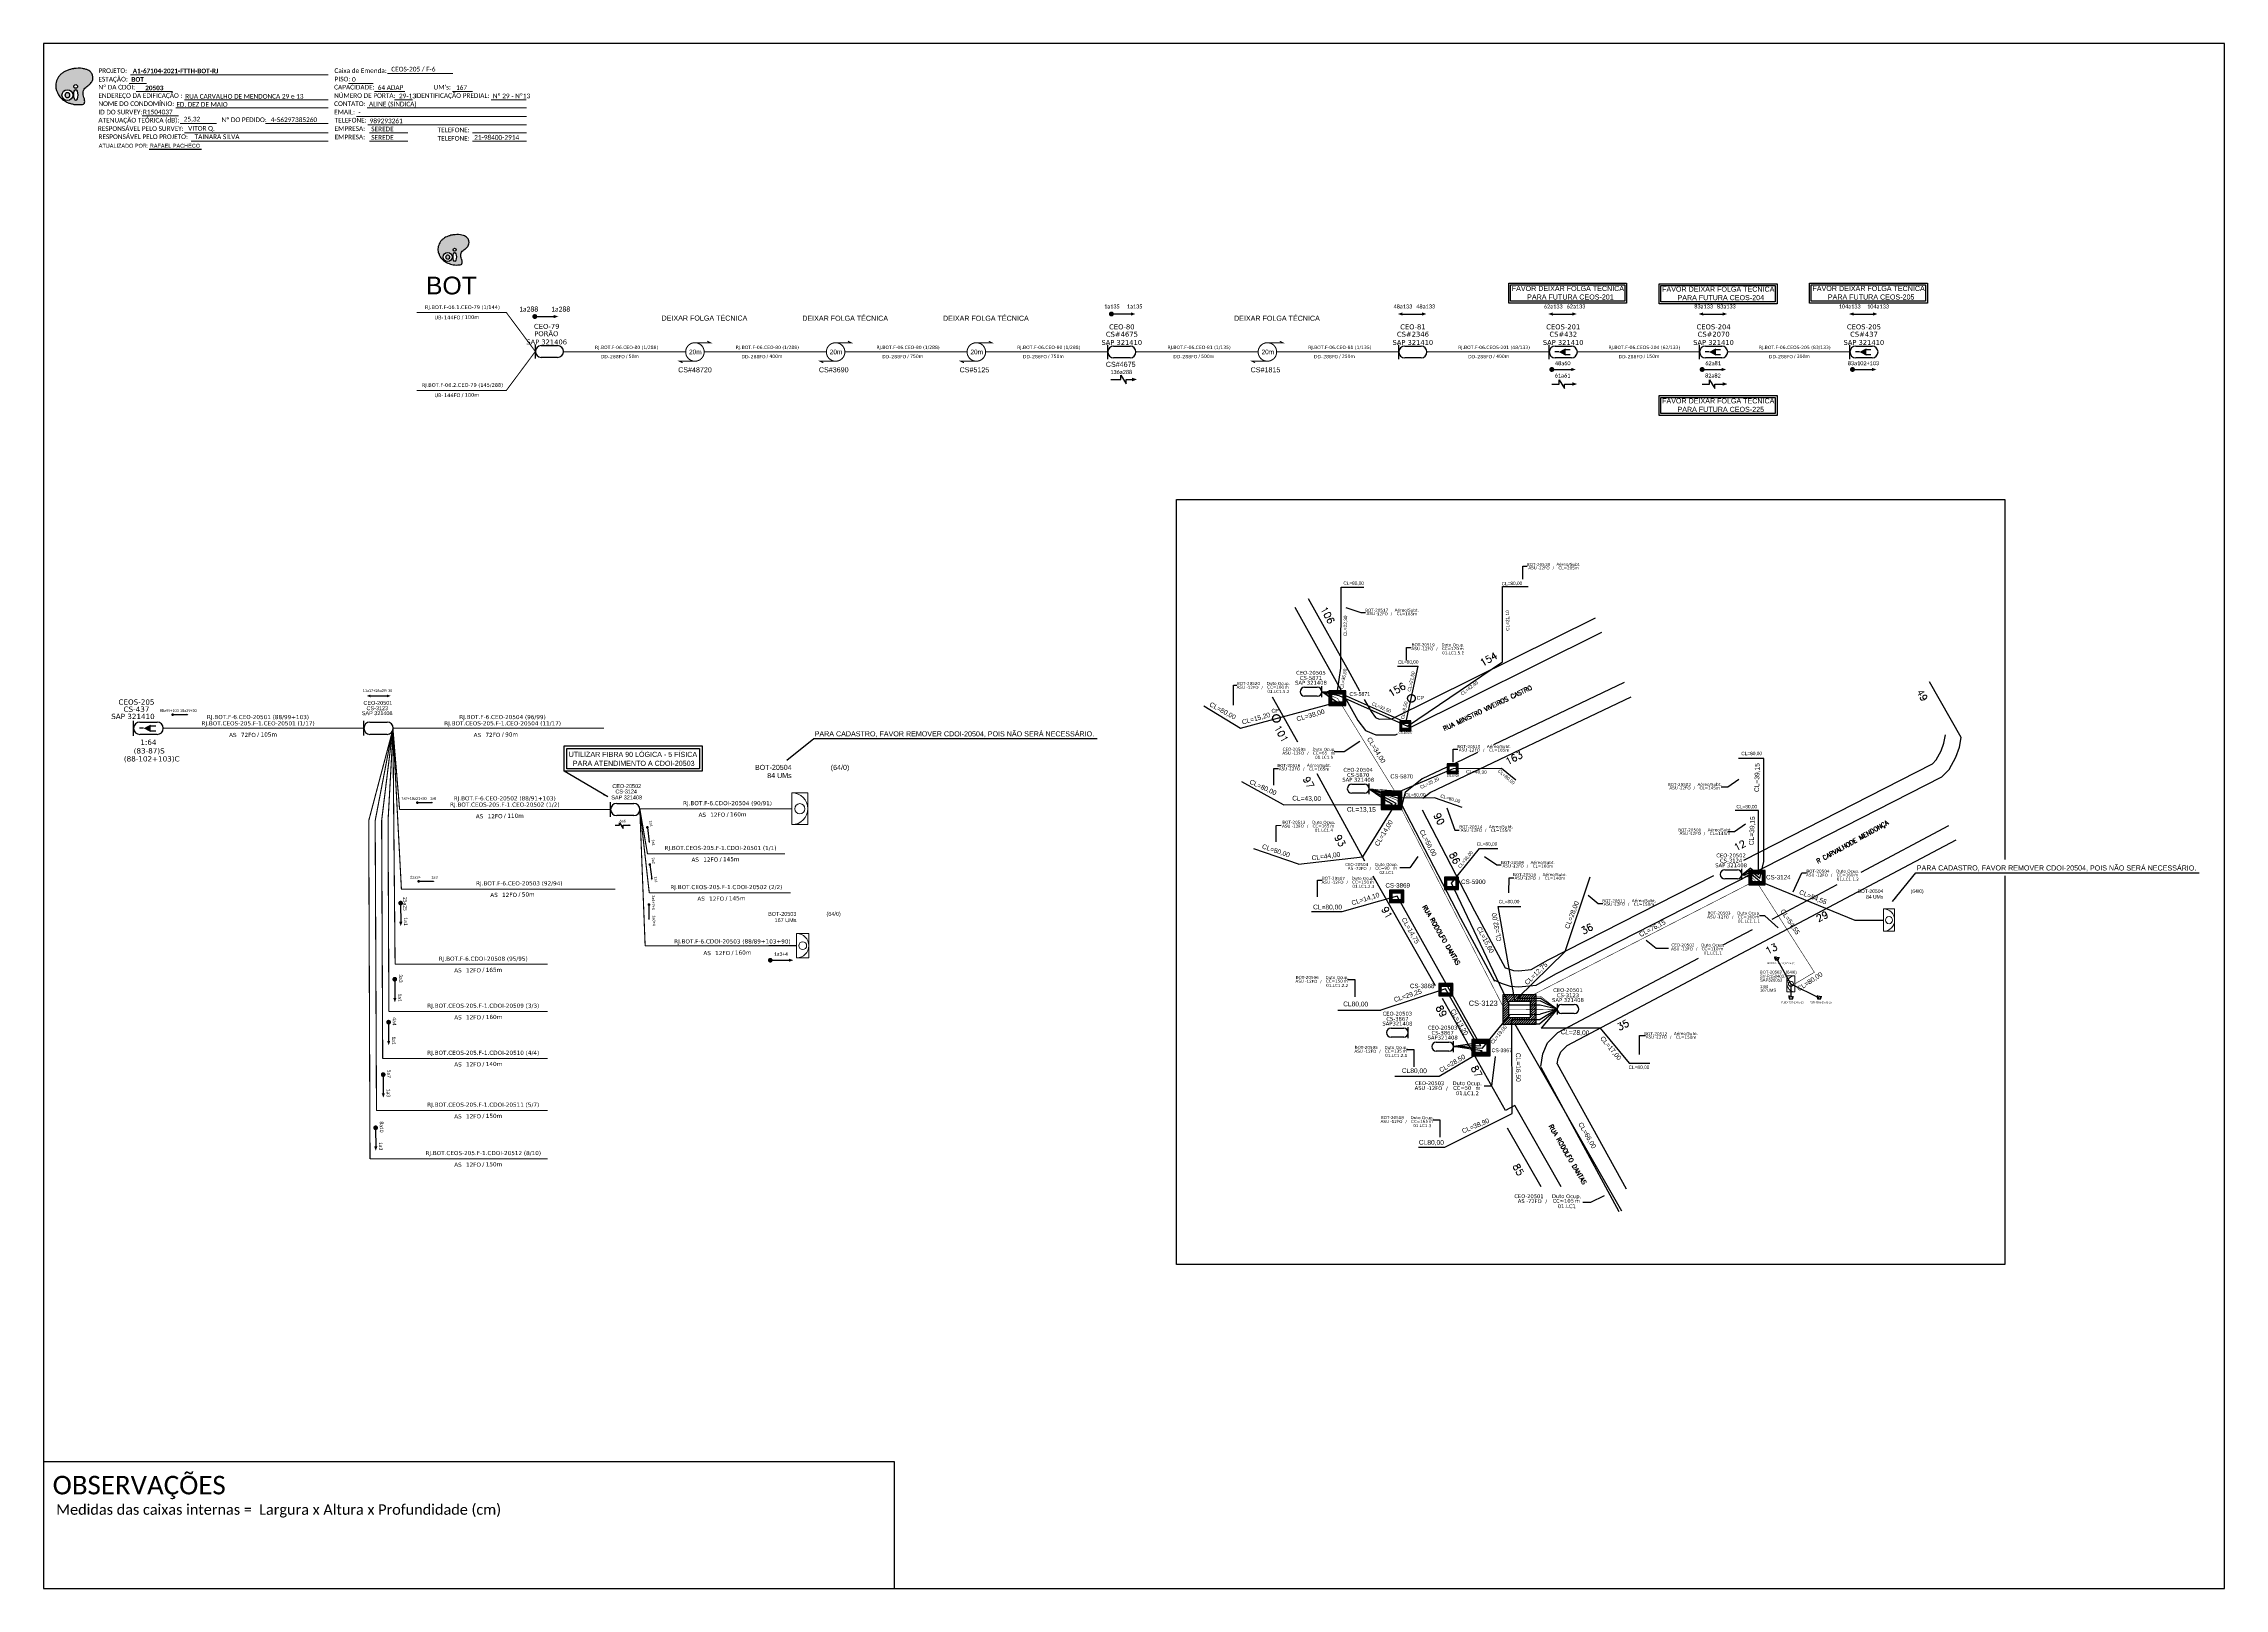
# Model space of a CAD drawing. Extents: x -89 to 2690, y 705 to 1299.
# Drawn here: x -89 to 749, y 705 to 1299 of the extents above; entities that cross this region are included whole.
import ezdxf
from ezdxf.enums import TextEntityAlignment as Align

# ---------------------------------------------------------------- set-up
doc = ezdxf.new("R2010")
doc.units = 0
doc.linetypes.add('PHANTOM2', pattern=[1.25, 0.625, -0.125, 0.125, -0.125, 0.125, -0.125])
for name, color, linetype in [('10.1-Caixas Subterrâneas', 5, 'Continuous'), ('20.4-CEO', 1, 'Continuous'), ('20.4-CEOS', 1, 'Continuous'), ('20.5-CABO AÉREO', 1, 'Continuous'), ('20.5-CEO', 1, 'Continuous'), ('CAP a instalar', 1, 'Continuous'), ('CEO', 1, 'Continuous'), ('label_cabos', 7, 'Continuous'), ('Legenda', 1, 'Continuous'), ('METRAGEM', 92, 'Continuous'), ('ml', 1, 'Continuous'), ('MUB', 252, 'Continuous'), ('SETA', 7, 'Continuous'), ('Surveys Casinhas', 7, 'Continuous'), ('surveys legendas', 7, 'Continuous')]:
    doc.layers.add(name, color=color, linetype=linetype)
for name, color, linetype, lineweight in [("20.0-LEGENDA DOS CDO'S", 1, 'Continuous', 0), ('20.1-CDO_INTERIOR', 1, 'Continuous', 0), ('20.2-CDO_POSTE', 1, 'Continuous', 5), ('40.1-ETIQUETAS', 1, 'Continuous', 20)]:
    doc.layers.add(name, color=color, linetype=linetype, lineweight=lineweight)
doc.layers.add('DROP DE CLIENTE', color=140, linetype='Continuous', plot=False)
doc.layers.add('EXTRA', color=50, linetype='Continuous', plot=False)
doc.styles.add('ARIAL', font='arial.ttf')
doc.styles.add('ROMANS', font='romans')
doc.styles.add('siredit', font='verdana.ttf')
doc.styles.get("Standard").update_dxf_attribs({"font": 'arial.ttf'})
doc.styles.add('WMF-Calibri0', font='calibri.ttf')
doc.styles.add('WMF-Calibri1', font='calibrib.ttf')
doc.linetypes.add('FENCELINE1', pattern='A,0.25,-0.1,[133,ltypeshp.shx,S=0.1,R=0,X=-0.1,Y=0],-0.1,1', length=1.45)
doc.dimstyles.get("Standard").update_dxf_attribs({"dimtxt": 0.18, "dimasz": 0.18, "dimexe": 0.18, "dimexo": 0.0625, "dimgap": 0.09, "dimtad": 0, "dimtih": 1, "dimtoh": 1, "dimdec": 4, "dimzin": 0, "dimdsep": 46, "dimtxsty": 'Standard', "dimcen": 0.09, "dimadec": 0, "dimazin": 0, "dimtfac": 1, "dimtdec": 4, "dimtofl": 0, "dimtmove": 0, "dimatfit": 3, "dimfxl": 0, "dimtolj": 1, "dimtzin": 0, "dimarcsym": 0})

# ---------------------------------------------------------------- blocks, each defined once
blk = doc.blocks.new('OI')
h = blk.add_hatch(color=40)
edge = h.paths.add_edge_path()
edge.add_spline(control_points=[(4.35, -0.67), (3.92, -0.99), (3.26, -1.5), (2.81, -2.59), (2.9, -3.5), (3.06, -4.27), (3.31, -4.85), (3.37, -5.39), (3.4, -5.88), (3.2, -6.4), (2.54, -6.61), (1.65, -6.63), (0.55, -6.67), (-0.56, -6.42), (-1.61, -6.14), (-2.77, -5.61), (-3.92, -4.77), (-4.89, -3.7), (-5.34, -2.65), (-5.6, -1.94), (-5.85, -0.96), (-5.71, 0.47), (-5.1, 2.02), (-4.14, 3.02), (-3.3, 3.61), (-2.37, 4.16), (-1.36, 4.44), (-0.56, 4.7), (0.79, 4.85), (2.24, 4.97), (3.79, 4.57), (4.67, 4.21), (5.44, 3.65), (5.76, 2.99), (6.03, 2.21), (6.01, 1.46), (5.72, 0.64), (5.31, 0.08), (4.88, -0.38), (4.51, -0.55), (4.35, -0.67)], knot_values=[0, 0, 0, 0, 1.60434, 2.417191, 3.427595, 4.282808, 4.776746, 5.304182, 5.888771, 6.258406, 6.858137, 7.79129, 8.986195, 10.124242, 11.187857, 12.242908, 13.953784, 15.414161, 16.515391, 17.349188, 17.675853, 19.552021, 21.515531, 22.568638, 23.63245, 24.621084, 25.782718, 26.745347, 27.142653, 29.870543, 31.004649, 31.921532, 32.709589, 33.801391, 34.042471, 35.192333, 35.971461, 36.628871, 37.254359, 37.836911, 37.836911, 37.836911, 37.836911], degree=3, periodic=0)
h.paths.add_polyline_path([(1.13, -0.87, -1), (-0.04, -0.87, -1)], flags=16)
edge = h.paths.add_edge_path(flags=16)
edge.add_ellipse((0.56, -3.59), major_axis=(-0.02, 1.71), ratio=0.361305, start_angle=0, end_angle=360)
h.paths.add_polyline_path([(-0.36, -3.62, -1), (-3.8, -3.62, -1)], flags=16)
edge = h.paths.add_edge_path(flags=0)
edge.add_ellipse((-2.08, -3.62), major_axis=(0, 0.885), ratio=0.758294, start_angle=0, end_angle=360)
at = {"color": 40}
for centre, radius in [((-2.08, -3.62), 1.72), ((0.54, -0.87), 0.587)]:
    blk.add_circle(centre, radius, dxfattribs=at)
blk.add_ellipse((-2.08, -3.62), major_axis=(0, 0.885), ratio=0.758294, start_param=-3.141592653589792, end_param=3.141592653589792, dxfattribs=at)
blk.add_ellipse((0.56, -3.59), major_axis=(-0.02, 1.71), ratio=0.361305, dxfattribs=at)
at = {"color": 40, "start_tangent": (-0.800898, -0.598801), "end_tangent": (-0.800898, -0.598801)}
blk.add_spline([(4.35, -0.67), (3.2, -1.78), (2.9, -2.54), (2.92, -3.55), (3.12, -4.38), (3.28, -4.85), (3.37, -5.37), (3.35, -5.95), (3.2, -6.29), (2.66, -6.55), (1.73, -6.63), (0.54, -6.62), (-0.58, -6.41), (-1.6, -6.11), (-2.56, -5.67), (-3.95, -4.67), (-4.89, -3.56), (-5.37, -2.56), (-5.64, -1.78), (-5.72, -1.46), (-5.63, 0.42), (-4.84, 2.22), (-4.13, 2.99), (-3.27, 3.62), (-2.4, 4.09), (-1.3, 4.47), (-0.37, 4.72), (0.02, 4.77), (2.75, 4.8), (3.85, 4.53), (4.69, 4.16), (5.31, 3.68), (5.85, 2.73), (5.93, 2.5), (5.94, 1.35), (5.67, 0.62), (5.29, 0.08), (4.84, -0.36), (4.35, -0.67)], degree=3, dxfattribs=at)
blk = doc.blocks.new('CARIMBO')
at = {"color": 7, "lineweight": 0}
for points in [[(134.48, -16.3), (159.61, -16.3)], [(35.15, -20.06), (41.7, -20.06)], [(35.66, -16.79), (111.64, -16.79)], [(37.81, -23.14), (51.75, -23.14)], [(119.43, -20.02), (128.92, -20.02)], [(129.48, -23.14), (141.1, -23.14)], [(159.42, -23.14), (167.09, -23.14)], [(40.13, -32.55), (54.07, -32.55)], [(52.97, -29.48), (111.64, -29.48)], [(56.38, -26.37), (111.64, -26.37)], [(122.56, -32.72), (187.83, -32.72)], [(126.6, -29.48), (187.83, -29.48)], [(137.07, -26.37), (144.01, -26.37)], [(174.24, -26.37), (187.8, -26.37)], [(54.67, -35.52), (68.61, -35.52)], [(56.38, -39.07), (111.64, -39.07)], [(126.84, -35.96), (187.83, -35.96)], [(127.45, -39.07), (142.25, -39.07)], [(167.06, -39.07), (187.83, -39.07)], [(58.87, -42.31), (111.64, -42.31)], [(127.45, -42.31), (142.25, -42.31)], [(167.06, -42.31), (187.83, -42.31)]]:
    blk.add_lwpolyline(points, dxfattribs=at)
at = {"color": 7, "xscale": 1.213923925163967, "yscale": 1.213923925163967, "zscale": 1.213923925163967, "rotation": 0.1532896023949059}
blk.add_blockref('OI', (13.86, -20.16), dxfattribs=at)
at = {"color": 7, "lineweight": 0, "style": 'WMF-Calibri0'}
for s, height, p in [('PROJETO:', 1.793, (23.26, -16.04)), ('Caixa de Emenda:', 1.7927, (114.02, -16.04)), ('ESTAÇÃO:', 1.793, (23.26, -19.32)), ('ENDEREÇO DA EDIFICAÇÃO :', 1.7927, (23.26, -25.63)), ('Nº DA CDOI:', 1.7927, (23.26, -22.39)), ('CAPACIDADE:', 1.7927, (113.91, -22.39)), ('NÚMERO DE PORTA:', 1.7927, (113.91, -25.63)), ('PISO:', 1.793, (114.09, -19.28)), ('IDENTIFICAÇÃO PREDIAL:', 1.7927, (144.99, -25.63)), ("UM's:", 1.793, (152.15, -22.39)), ('ATENUAÇÃO TEÓRICA (dB):', 1.7927, (23.26, -35.09)), ('NOME DO CONDOMÍNIO:', 1.7927, (23.26, -28.74)), ('ID DO SURVEY:', 1.7927, (23.26, -31.97)), ('CONTATO:', 1.793, (113.91, -28.74)), ('EMAIL:', 1.793, (113.91, -31.97)), ('TELEFONE:', 1.793, (114.09, -35.09)), ('RESPONSÁVEL PELO SURVEY:', 1.7927, (23.02, -38.32)), ('RESPONSÁVEL PELO PROJETO:', 1.7927, (23.26, -41.44)), ('EMPRESA:', 1.793, (114.09, -38.32)), ('EMPRESA:', 1.793, (114.09, -41.56)), ('TELEFONE:', 1.793, (153.7, -38.83)), ('TELEFONE:', 1.793, (153.7, -42.06))]:
    blk.add_text(s, height=height, dxfattribs=at).set_placement(p)
at = {"color": 7, "lineweight": 0, "flags": 8}
for tag, p, style in [('PROJ', (36.46, -16.13), 'WMF-Calibri1'), ('CEOS-XX', (135.87, -15.46), 'WMF-Calibri0'), ('EST', (35.94, -19.41), 'WMF-Calibri1'), ('LOGRADOURO', (56.65, -25.91), 'WMF-Calibri0'), ('PISO_PTR', (120.78, -19.42), 'WMF-Calibri0'), ('CAPAC.', (130.66, -22.52), 'WMF-Calibri0'), ('N°', (138.85, -25.77), 'WMF-Calibri0'), ("UC'S", (160.78, -22.54), 'WMF-Calibri0'), ('N°PREDIO', (174.94, -25.77), 'WMF-Calibri0'), ('_ID_', (40.39, -31.94), 'WMF-Calibri0'), ('NOME_DO_COND.', (53.23, -29.02), 'WMF-Calibri0'), ('O_POTEN', (56.06, -34.68), 'WMF-Calibri0'), ('EMAIL', (123.26, -32.12), 'WMF-Calibri0'), ('NOME_DO_CONTATO', (127.3, -28.89), 'WMF-Calibri0'), ('RES_SURVEY', (57.78, -38.23), 'WMF-Calibri0'), ('RES_PROJ', (60.27, -41.47), 'WMF-Calibri0'), ('TELEFONE', (127.55, -35.36), 'WMF-Calibri0'), ('EMP_RESP_SURVEY', (128.16, -38.47), 'WMF-Calibri0'), ('EMP_RESP_PROJ', (128.16, -41.71), 'WMF-Calibri0'), ('CONT_RESP_SURVEY', (167.76, -38.47), 'WMF-Calibri0'), ('CONT_RESP_PROJ', (167.76, -41.71), 'WMF-Calibri0')]:
    blk.add_attdef(tag, p, '', height=1.79, dxfattribs=dict(at, style=style))
at = {"color": 7, "lineweight": 0, "style": 'WMF-Calibri1', "flags": 8}
blk.add_attdef("N° CDO'S", text='', height=1.79, dxfattribs=at).set_placement((44.78, -22.68), align=Align.CENTER)
blk = doc.blocks.new('ETIQUETA_RS5F')
at = {"layer": '40.1-ETIQUETAS', "color": 0, "style": 'siredit'}
blk.add_text('/', height=1.5, dxfattribs=at).set_placement((1.58, -1.95), align=Align.MIDDLE_RIGHT)
for tag, p in [('ETIQUETA_R_SECUNDARIA', (1.21, 2.1)), ('ETIQUETA_R_PRIMARIA', (1.21, 4.1)), ('F_ATIVAS/F_MORTAS', (1.14, -4.24))]:
    blk.add_attdef(tag, text='', height=1.5, dxfattribs=at).set_placement(p, align=Align.MIDDLE_CENTER)
for tag, p in [('TIPO_CABO', (-6.58, -2.12)), ('CAP_CABO', (0.4, -2.09))]:
    blk.add_attdef(tag, text='', height=1.5, dxfattribs=at).set_placement(p, align=Align.MIDDLE_RIGHT)
for tag, p in [('FUSÃO_1', (0.85, -8.39)), ('FUSÃO_2', (0.85, -10.6)), ('FUSÃO_3', (0.85, -12.93)), ('FUSÃO_4', (0.85, -15.14)), ('FUSÃO_5', (0.85, -17.16))]:
    blk.add_attdef(tag, text='', height=1.5, dxfattribs=at).set_placement(p, align=Align.CENTER)
blk.add_attdef('METROS', text='', height=1.5, dxfattribs=at).set_placement((2.14, -1.95), align=Align.MIDDLE_LEFT)
blk = doc.blocks.new('CDOI_INT')
at = {"layer": '20.1-CDO_INTERIOR', "color": 0, "lineweight": 18}
blk.add_lwpolyline([(4.25, -4.25), (4.25, 4.25), (0, 4.25), (0, -4.25)], close=True, dxfattribs=at)
blk.add_circle((2.12, 0), 1.36, dxfattribs=at)
blk.add_arc((0, 0), 4.25, 270, 90, dxfattribs=at)
at = {"layer": "20.0-LEGENDA DOS CDO'S", "color": 0, "style": 'ARIAL'}
for tag, p in [('CDO_N', (-0.08, 10.38)), ('SPLITER_1', (21.18, 10.38)), ('SAP', (-0.08, 6.23)), ('SURVEY', (-0.08, 8.2)), ('SPLITER_2', (21.19, 8.68)), ('1:XX', (5.94, -2.22)), ('UMS', (5.94, -4.24))]:
    blk.add_attdef(tag, p, '', height=1.36, dxfattribs=at)
blk.add_attdef('FIBRAS_UTILIZADAS', text='', height=1.36, dxfattribs=at).set_placement((15.34, 10.38), align=Align.CENTER)
blk = doc.blocks.new('CDOE-TEXTO PADRÃO')
at = {"layer": "20.0-LEGENDA DOS CDO'S", "color": 0, "style": 'ARIAL'}
for tag, p in [('CDO_N', (0.49, 7.39)), ('SAP', (0.51, 1.67)), ('CORDOALHA', (0.5, 4.33)), ('SPLITER_1', (0.59, -0.91)), ('(XX-XX_F)S', (0.54, -8.29)), ('(XX-XX_L)S', (0.55, -10.83)), ('SPLITER_2', (0.6, -3.55)), ('UMS', (0.55, -13.15))]:
    blk.add_attdef(tag, p, '', height=1.7, rotation=0.11799, dxfattribs=at)
blk.add_attdef('FIBRAS_UTILIZADAS', text='', height=1.7, rotation=0.11799, dxfattribs=at).set_placement((19.77, 7.43), align=Align.CENTER)
blk = doc.blocks.new('*X58')
at = {"color": 0, "linetype": 'Continuous'}
for p, q in [((-1.25, 0.34099), (-0.49099, 1.1)), ((-1.25, 0.517767), (-0.667767, 1.1)), ((-1.25, 0.694544), (-0.844544, 1.1)), ((-1.25, 0.87132), (-1.02132, 1.1)), ((-1.25, 1.048097), (-1.198097, 1.1)), ((-1.25, 0.164214), (-0.8035, 0.610714)), ((-1.25, -0.012563), (-0.8035, 0.433937)), ((-1.25, -0.18934), (-0.8035, 0.25716)), ((-1.25, -0.366117), (-0.8035, 0.080383)), ((-0.789214, 0.625), (-0.314214, 1.1)), ((-0.612437, 0.625), (-0.137437, 1.1)), ((-0.43566, 0.625), (0.03934, 1.1)), ((-0.258883, 0.625), (0.216117, 1.1)), ((-0.082107, 0.625), (0.392893, 1.1)), ((0.09467, 0.625), (0.56967, 1.1)), ((0.271447, 0.625), (0.746447, 1.1)), ((0.448223, 0.625), (0.923223, 1.1)), ((0.625, 0.625), (1.1, 1.1)), ((0.801777, 0.625), (1.25, 1.073223)), ((0.8035, 0.449947), (1.25, 0.896447)), ((0.8035, 0.27317), (1.25, 0.71967)), ((0.8035, 0.096393), (1.25, 0.542893)), ((0.8035, -0.080383), (1.25, 0.366117)), ((0.8035, -0.25716), (1.25, 0.18934)), ((0.8035, -0.433937), (1.25, 0.012563)), ((-1.25, -0.542893), (-0.8035, -0.096393)), ((-1.25, -0.71967), (-0.8035, -0.27317)), ((-1.25, -0.896447), (-0.8035, -0.449947)), ((-1.25, -1.073223), (-0.801777, -0.625)), ((-1.1, -1.1), (-0.625, -0.625)), ((-0.923223, -1.1), (-0.448223, -0.625)), ((-0.746447, -1.1), (-0.271447, -0.625)), ((-0.56967, -1.1), (-0.09467, -0.625)), ((-0.392893, -1.1), (0.082107, -0.625)), ((-0.216117, -1.1), (0.258883, -0.625)), ((-0.03934, -1.1), (0.43566, -0.625)), ((0.137437, -1.1), (0.612437, -0.625)), ((0.314214, -1.1), (0.789214, -0.625)), ((0.49099, -1.1), (1.25, -0.34099)), ((0.667767, -1.1), (1.25, -0.517767)), ((0.8035, -0.610714), (1.25, -0.164214)), ((0.844544, -1.1), (1.25, -0.694544)), ((1.02132, -1.1), (1.25, -0.87132)), ((1.198097, -1.1), (1.25, -1.048097))]:
    blk.add_line(p, q, dxfattribs=at)
blk = doc.blocks.new('MANHOLE_MQ')
at = {"color": 0, "linetype": 'Continuous'}
for p, q in [((0.00000623, 0.00000569), (-0.00000627, 0.00000569)), ((-0.00000627, 0.00000569), (-0.00000627, -0.00000531)), ((-0.00000404, 0.00000331), (0.00000399, 0.00000331)), ((-0.00000404, -0.00000294), (-0.00000404, 0.00000331)), ((0.00000399, 0.00000331), (0.00000399, -0.00000294)), ((0.00000623, -0.00000531), (0.00000623, 0.00000569)), ((-0.00000627, -0.00000531), (0.00000623, -0.00000531)), ((0.00000399, -0.00000294), (-0.00000404, -0.00000294)), ((0.00000399, -0.00000294), (0.00000399, -0.00000294))]:
    blk.add_line(p, q, dxfattribs=at)
at = {"color": 0, "linetype": 'Continuous', "xscale": 5e-06, "yscale": 5e-06, "zscale": 1e-05}
blk.add_blockref('*X58', (-0.00000002, 0.00000019), dxfattribs=at)
blk = doc.blocks.new('MHMZ')
at = {"linetype": 'PHANTOM2'}
blk.add_circle((0, 0), 0.0000101, dxfattribs=at)
blk = doc.blocks.new('LEGENDA DOS CABOS')
at = {"layer": 'EXTRA', "color": 0, "style": 'siredit'}
for tag, p in [('ID', (4.6, 0.97)), ('XX', (9.03, 0.97))]:
    blk.add_attdef(tag, text='', height=0.48, rotation=359.69001, dxfattribs=at).set_placement(p, align=Align.MIDDLE_CENTER)
at = {"layer": 'Legenda', "color": 0, "style": 'siredit'}
for tag, p in [('TIPO_CABO', (1.31, 0)), ('CABO', (4.69, -0.05)), ('/', (6.81, -0.05)), ('METROS', (10.03, -0.05))]:
    blk.add_attdef(tag, text='', height=0.8, rotation=359.69001, dxfattribs=at).set_placement(p, align=Align.MIDDLE_CENTER)
blk = doc.blocks.new('SURVEY_SURVEY')
for p, q in [((0, 0.000015), (-0.000015, 0.000011)), ((-0.000015, 0.000011), (-0.00001, 0.000011)), ((-0.00001, 0), (-0.00001, 0.000011)), ((0.00001, 0), (-0.00001, 0)), ((0, 0.000015), (0.000015, 0.000011)), ((0.00001, 0.000016), (0.000012, 0.000016)), ((0.00001, 0.000012), (0.00001, 0.000016)), ((0.000015, 0.000011), (0.00001, 0.000011)), ((0.00001, 0.000011), (0.00001, 0)), ((0.000012, 0.000016), (0.000012, 0.000012))]:
    blk.add_line(p, q)
blk = doc.blocks.new('Inst CB DT OCUP CFOA-SM-ASU-120-S-12')
at = {"layer": 'label_cabos', "color": 0, "style": 'siredit'}
for tag, flags, p in [('ID_ATIVIDADE', 3, (1.31, 2.67)), ('FATOR', 1, (11.56, 2.55))]:
    blk.add_attdef(tag, text='', height=1, rotation=359.69001, dxfattribs=dict(at, flags=flags)).set_placement(p, align=Align.MIDDLE_CENTER)
for tag, p in [('TIPO_CABO', (1.26, 0)), ('DESTINO_CABO', (3.13, 1.26)), ('CABO', (4.69, -0.05)), ('/', (7.71, -0.05)), ('LANCE', (10.91, 0)), ('TIPO_CABO', (13.11, 1.24)), ('UND', (15.96, 0)), ('FID', (13.15, -1.41))]:
    blk.add_attdef(tag, text='', height=1, rotation=359.69001, dxfattribs=at).set_placement(p, align=Align.MIDDLE_CENTER)
blk.add_attdef('QTDE', (12.43, -0.47), '', height=1, rotation=359.69001, dxfattribs=at)
blk = doc.blocks.new('Inst CB DT OCUP CFOA-SM-AS-80-TS-72')
at = {"layer": 'label_cabos', "color": 0, "style": 'siredit'}
for tag, flags, p in [('ID_ATIVIDADE', 3, (1.31, 2.67)), ('FATOR', 1, (11.56, 2.55))]:
    blk.add_attdef(tag, text='', height=1, rotation=359.69001, dxfattribs=dict(at, flags=flags)).set_placement(p, align=Align.MIDDLE_CENTER)
for tag, p in [('TIPO_CABO', (1.76, 0)), ('DESTINO_CABO', (3.13, 1.26)), ('CABO', (4.69, -0.05)), ('/', (7.71, -0.05)), ('LANCE', (10.91, 0)), ('TIPO_CABO', (13.11, 1.24)), ('UND', (15.96, 0)), ('FID', (13.15, -1.41))]:
    blk.add_attdef(tag, text='', height=1, rotation=359.69001, dxfattribs=at).set_placement(p, align=Align.MIDDLE_CENTER)
blk.add_attdef('QTDE', (12.43, -0.47), '', height=1, rotation=359.69001, dxfattribs=at)

msp = doc.modelspace()

# ---------------------------------------------------------------- linework, layer by layer
for points in [[(-89.32, 705.02), (749.25, 705.02), (749.25, 1299.02), (-89.32, 1299.02), (-89.32, 705.02)], [(-48.67, 1258.4), (-28.65, 1258.4)]]:
    msp.add_lwpolyline(points)
at = {"color": 7, "lineweight": 0}
msp.add_lwpolyline([(-4.01, 1268.26), (20.14, 1268.26)], dxfattribs=at)
at = {"color": 3, "ltscale": 9e-07}
for points in [[(474.04, 1206.94), (519.4, 1206.94), (519.4, 1199.22), (474.04, 1199.22)], [(474.76, 1206.22), (518.68, 1206.22), (518.68, 1199.94), (474.76, 1199.94)], [(531.85, 1206.69), (577.22, 1206.69), (577.22, 1198.97), (531.85, 1198.97)], [(532.58, 1205.97), (576.49, 1205.97), (576.49, 1199.69), (532.58, 1199.69)], [(589.68, 1206.94), (635.04, 1206.94), (635.04, 1199.22), (589.68, 1199.22)], [(590.4, 1206.22), (634.32, 1206.22), (634.32, 1199.94), (590.4, 1199.94)]]:
    msp.add_lwpolyline(points, close=True, dxfattribs=at)
at = {"color": 0}
for points, const_width in [([(99.09, 1194.08, 1), (100.03, 1194.08, 1)], 0.94), ([(320.81, 1195.05, 1), (321.75, 1195.06, 1)], 0.94), ([(161.13, 1184.01, 1.000012), (161.12, 1176.9, 0.999978)], 0.395), ([(215.23, 1184.01, 1.000012), (215.23, 1176.9, 0.999978)], 0.395), ([(269.34, 1184.01, 1.000012), (269.34, 1176.9, 0.999978)], 0.395), ([(381.26, 1184.01, 1.000012), (381.26, 1176.9, 0.999978)], 0.395), ([(490.16, 1173.72, 1), (491.1, 1173.72, 1)], 0.94), ([(547.97, 1173.72, 1), (548.91, 1173.72, 1)], 0.94), ([(605.78, 1173.72, 1), (606.72, 1173.72, 1)], 0.94)]:
    msp.add_lwpolyline(points, format="xyb", close=True, dxfattribs=dict(at, const_width=const_width))
for points in [[(321.28, 1195.06), (328.79, 1195.06)], [(433.2, 1195.05), (440.7, 1195.05)], [(491.01, 1195.05), (498.52, 1195.05)], [(548.83, 1195.05), (556.33, 1195.05)], [(606.64, 1195.05), (614.14, 1195.05)], [(324.94, 1169.85), (324.94, 1171.52), (326.93, 1168.19), (326.93, 1169.85)], [(490.63, 1173.72), (498.13, 1173.72)], [(493.5, 1168.13), (493.5, 1169.79), (495.49, 1166.47), (495.49, 1168.13)], [(548.44, 1173.72), (555.94, 1173.72)], [(551.31, 1168.13), (551.31, 1169.79), (553.3, 1166.47), (553.3, 1168.13)], [(606.25, 1173.72), (613.75, 1173.72)]]:
    msp.add_lwpolyline(points, dxfattribs=at)
at = {"color": 0, "const_width": 0.37}
for points in [[(161.12, 1184.01), (167.05, 1184.01), (165.86, 1184.6)], [(215.23, 1184.01), (221.15, 1184.01), (219.97, 1184.6)], [(269.34, 1184.01), (275.26, 1184.01), (274.08, 1184.6)], [(381.26, 1184.01), (387.18, 1184.01), (386, 1184.6)], [(161.12, 1176.9), (155.2, 1176.9), (156.39, 1176.31)], [(215.23, 1176.9), (209.31, 1176.9), (210.5, 1176.31)], [(269.34, 1176.9), (263.42, 1176.9), (264.6, 1176.31)], [(381.26, 1176.9), (375.34, 1176.9), (376.52, 1176.31)]]:
    msp.add_lwpolyline(points, dxfattribs=at)
at = {"color": 0, "ltscale": 9e-07}
for points in [[(531.85, 1163.73), (577.22, 1163.73), (577.22, 1156.01), (531.85, 1156.01)], [(532.58, 1163), (576.49, 1163), (576.49, 1156.73), (532.58, 1156.73)]]:
    msp.add_lwpolyline(points, close=True, dxfattribs=at)
at = {"color": 7}
for points in [[(664.77, 979.02), (664.77, 829.6), (346.32, 829.6), (346.32, 1123.73), (664.77, 1123.73), (664.77, 985.26)], [(36.38, 1048.2), (42.71, 1048.2)], [(-89.24, 753.78), (237.71, 753.78)], [(237.71, 753.78), (237.71, 705.02)]]:
    msp.add_lwpolyline(points, dxfattribs=at)
at = {"color": 7, "const_width": 0.52}
for points in [[(-39.94, 1040.99, 1), (-39.42, 1041, 1)], [(54.14, 1007.18, 1), (54.66, 1007.18, 1)], [(142.8, 997.89, 1), (142.87, 997.37, 1)], [(143.75, 983.6, 1), (143.82, 983.09, 1)], [(54.67, 976.91, 1), (55.19, 976.91, 1)], [(143.45, 968.23, 1), (143.46, 967.71, 1)]]:
    msp.add_lwpolyline(points, format="xyb", close=True, dxfattribs=at)
at = {"color": 1}
for points in [[(110.84, 1029), (163.87, 1029), (163.87, 1019.21), (110.84, 1019.21)], [(111.84, 1028), (162.87, 1028), (162.87, 1020.21), (111.84, 1020.21)]]:
    msp.add_lwpolyline(points, close=True, dxfattribs=at)
msp.add_lwpolyline([(132.15, 998.49), (132.15, 999.45), (133.54, 997.18), (133.54, 998.49)], dxfattribs=at)
at = {"const_width": 0.909}
for points in [[(47.97, 968.99, 1), (47.98, 968.08, 1)], [(47.97, 968.99, 1), (47.98, 968.08, 1)], [(45.71, 939.71, 1), (45.71, 938.8, 1)], [(45.71, 939.71, 1), (45.71, 938.8, 1)], [(189.65, 946.55, 1), (190.56, 946.55, 1)], [(43.33, 923.2, 1), (43.33, 922.29, 1)], [(43.33, 923.2, 1), (43.33, 922.29, 1)], [(41.26, 903.04, 1), (41.26, 902.13, 1)], [(41.26, 903.04, 1), (41.26, 902.13, 1)], [(38.35, 882.59, 1), (38.36, 881.68, 1)], [(38.35, 882.59, 1), (38.36, 881.68, 1)]]:
    msp.add_lwpolyline(points, format="xyb", close=True, dxfattribs=at)
at = {"layer": '20.1-CDO_INTERIOR', "color": 5, "lineweight": 18}
msp.add_lwpolyline([(581.04, 934.4), (581.04, 940.57), (584.12, 940.57), (584.13, 934.41)], close=True, dxfattribs=at)
msp.add_circle((582.58, 937.49), 0.986, dxfattribs=at)
msp.add_arc((584.13, 937.49), 3.08, 90.02759, 270.02759, dxfattribs=at)
at = {"layer": '20.4-CEO', "color": 0}
for p, q in [((102.02, 1182.89), (108.33, 1182.89)), ((108.33, 1178.39), (102.02, 1178.39))]:
    msp.add_line(p, q, dxfattribs=at)
at = {"layer": '20.4-CEO', "color": 0, "const_width": 0.376}
for points in [[(54.18, 1195.67), (88.61, 1195.62), (99.77, 1180.64)], [(54.18, 1165.68), (88.61, 1165.66), (99.77, 1180.64)]]:
    msp.add_lwpolyline(points, dxfattribs=at)
at = {"layer": '20.4-CEO', "color": 0}
msp.add_lwpolyline([(99.77, 1177.93), (99.77, 1183.35)], dxfattribs=at)
for centre, start, end in [((102.02, 1180.64), 90, 270), ((108.33, 1180.64), 270, 90)]:
    msp.add_arc(centre, 2.25, start, end, dxfattribs=at)
at = {"layer": '20.4-CEOS', "color": 0}
for p, q in [((322.14, 1182.7), (328.46, 1182.7)), ((434.06, 1182.7), (440.37, 1182.7)), ((491.88, 1182.7), (498.19, 1182.7)), ((549.69, 1182.7), (556, 1182.7)), ((607.5, 1182.7), (613.81, 1182.7)), ((328.46, 1178.2), (322.14, 1178.2)), ((440.37, 1178.2), (434.06, 1178.2)), ((498.19, 1178.2), (491.88, 1178.2)), ((556, 1178.2), (549.69, 1178.2)), ((613.81, 1178.2), (607.5, 1178.2)), ((-52.35, 1038.12), (-45.68, 1038.12)), ((-45.68, 1033.37), (-52.35, 1033.37)), ((33.83, 1032.94), (33.83, 1038.59)), ((36.17, 1038.11), (42.75, 1038.11)), ((42.75, 1033.42), (36.17, 1033.42))]:
    msp.add_line(p, q, dxfattribs=at)
at = {"layer": '20.4-CEOS', "color": 5}
for p, q in [((128.7, 1001.68), (128.7, 1007.33)), ((131.04, 1006.85), (137.61, 1006.85)), ((137.61, 1002.16), (131.04, 1002.16))]:
    msp.add_line(p, q, dxfattribs=at)
at = {"layer": '20.4-CEOS', "color": 0}
for points in [[(319.9, 1177.74), (319.9, 1183.17)], [(431.81, 1177.74), (431.81, 1183.17)], [(489.63, 1177.74), (489.63, 1183.17)], [(547.44, 1177.74), (547.44, 1183.17)], [(605.25, 1177.74), (605.25, 1183.17)], [(493.29, 1180.45), (491.77, 1180.45)], [(495.78, 1181.35), (497.69, 1181.35)], [(495.78, 1179.48), (497.69, 1179.48)], [(551.1, 1180.45), (549.58, 1180.45)], [(553.59, 1181.35), (555.51, 1181.35)], [(553.59, 1179.48), (555.51, 1179.48)], [(608.91, 1180.45), (607.39, 1180.45)], [(611.4, 1181.35), (613.32, 1181.35)], [(611.4, 1179.48), (613.32, 1179.48)], [(-54.72, 1032.88), (-54.72, 1038.61)], [(-50.85, 1035.74), (-52.46, 1035.74)], [(-48.23, 1036.69), (-46.2, 1036.69)], [(-48.23, 1034.71), (-46.2, 1034.71)]]:
    msp.add_lwpolyline(points, dxfattribs=at)
for points in [[(493.29, 1180.45, 0, 2.78, 0), (495.89, 1180.45, 2.78, 2.78, 0)], [(551.1, 1180.45, 0, 2.78, 0), (553.71, 1180.45, 2.78, 2.78, 0)], [(608.91, 1180.45, 0, 2.78, 0), (611.52, 1180.45, 2.78, 2.78, 0)], [(-50.85, 1035.74, 0, 2.93, 0), (-48.1, 1035.74, 2.93, 2.93, 0)]]:
    msp.add_lwpolyline(points, format="xyseb", dxfattribs=at)
for centre, radius, start, end in [((322.14, 1180.45), 2.25, 90, 270), ((328.46, 1180.45), 2.25, 270, 90), ((434.06, 1180.45), 2.25, 90, 270), ((440.37, 1180.45), 2.25, 270, 90), ((491.88, 1180.45), 2.25, 90, 270), ((498.19, 1180.45), 2.25, 270, 90), ((549.69, 1180.45), 2.25, 90, 270), ((556, 1180.45), 2.25, 270, 90), ((607.5, 1180.45), 2.25, 90, 270), ((613.81, 1180.45), 2.25, 270, 90), ((-52.35, 1035.74), 2.37, 90, 270), ((-45.68, 1035.74), 2.37, 270, 90), ((36.17, 1035.76), 2.34, 90, 270), ((42.75, 1035.76), 2.34, 270, 90)]:
    msp.add_arc(centre, radius, start, end, dxfattribs=at)
at = {"layer": '20.4-CEOS', "color": 5}
for centre, start, end in [((131.04, 1004.51), 90, 270), ((137.61, 1004.51), 270, 90)]:
    msp.add_arc(centre, 2.34, start, end, dxfattribs=at)
at = {"layer": '20.5-CABO AÉREO', "color": 0, "ltscale": 8, "const_width": 0.376}
for points in [[(110.57, 1180.45), (157.57, 1180.45)], [(164.68, 1180.45), (211.68, 1180.45)], [(218.79, 1180.45), (265.79, 1180.45)], [(272.89, 1180.45), (319.9, 1180.45)], [(330.71, 1180.45), (377.71, 1180.45)], [(384.81, 1180.45), (431.81, 1180.45)], [(442.62, 1180.45), (489.63, 1180.45)], [(500.44, 1180.45), (547.44, 1180.45)], [(558.25, 1180.45), (605.25, 1180.45)]]:
    msp.add_lwpolyline(points, dxfattribs=at)
at = {"layer": '20.5-CEO', "color": 0}
for p, q in [((395.57, 1051.53), (400.44, 1051.53)), ((400.44, 1048.06), (395.57, 1048.06)), ((413.73, 1014.23), (418.6, 1014.23)), ((418.6, 1010.76), (413.73, 1010.76)), ((428.82, 920.46), (433.69, 920.46)), ((433.69, 916.98), (428.82, 916.98)), ((446.21, 915.07), (451.08, 915.07)), ((451.08, 911.6), (446.21, 911.6))]:
    msp.add_line(p, q, dxfattribs=at)
at = {"layer": '20.5-CEO', "color": 5}
for p, q in [((557.13, 981.31), (562, 981.31)), ((562, 977.84), (557.13, 977.84)), ((494.41, 929.51), (499.28, 929.51)), ((499.28, 926.04), (494.41, 926.04))]:
    msp.add_line(p, q, dxfattribs=at)
at = {"layer": '20.5-CEO', "color": 0}
for points in [[(402.18, 1047.7), (402.18, 1051.89)], [(420.34, 1010.4), (420.34, 1014.58)], [(435.43, 916.63), (435.43, 920.81)], [(452.82, 911.25), (452.82, 915.43)]]:
    msp.add_lwpolyline(points, dxfattribs=at)
at = {"layer": '20.5-CEO', "color": 5}
for points in [[(563.74, 977.48), (563.74, 981.66)], [(492.67, 929.86), (492.67, 925.68)]]:
    msp.add_lwpolyline(points, dxfattribs=at)
at = {"layer": '20.5-CEO', "color": 0}
for centre, start, end in [((395.57, 1049.79), 90, 270), ((400.44, 1049.79), 270, 90), ((413.73, 1012.49), 90, 270), ((418.6, 1012.49), 270, 90), ((428.82, 918.72), 90, 270), ((433.69, 918.72), 270, 90), ((446.21, 913.34), 90, 270), ((451.08, 913.34), 270, 90)]:
    msp.add_arc(centre, 1.74, start, end, dxfattribs=at)
at = {"layer": '20.5-CEO', "color": 5}
for centre, start, end in [((557.13, 979.57), 90, 270), ((562, 979.57), 270, 90), ((494.41, 927.77), 90, 270), ((499.28, 927.77), 270, 90)]:
    msp.add_arc(centre, 1.74, start, end, dxfattribs=at)
at = {"layer": 'CAP a instalar', "color": 251, "linetype": 'FENCELINE1', "ltscale": 4}
for points in [[(435.13, 1036.52), (471.72, 1061.27), (471.6, 1090.24)], [(471.6, 1090.24), (481.58, 1090.26)], [(409.56, 1058.84), (409.62, 1089.99), (418.33, 1089.98)], [(408.25, 1050.2), (409.56, 1058.84)], [(408.75, 1048.31), (435.13, 1036.52)], [(572.14, 1024.07), (562.46, 1024.1)], [(570.67, 978.02), (572.14, 984.48), (572.14, 1024.07)], [(387.43, 1006.27), (371.41, 1015.19)], [(429.94, 1010.52), (452.79, 1020.34), (471.27, 1020.43)], [(471.27, 1020.43), (476.77, 1015.95)], [(387.43, 1006.27), (387.43, 1006.27), (429.42, 1006.42), (427.69, 1007.52)], [(456.09, 1005.35), (445.56, 1008.98), (431.55, 1008.92)], [(387.43, 1006.27), (387.43, 1006.27)], [(570.13, 1004.09), (561.09, 1004.11)], [(570.15, 979.36), (570.13, 1004.09)], [(452.01, 976.25), (462.8, 989.56), (469.91, 989.56)], [(563.74, 979.35), (566.89, 981.97)], [(563.74, 979.57), (566.9, 981.13)], [(570.15, 979.36), (566.89, 981.97)], [(570.67, 978.02), (566.9, 981.13)], [(474.39, 929.33), (452.01, 976.25)], [(477.4, 931.97), (495.72, 949.96), (505.39, 978.61)], [(476.43, 931.02), (470.02, 967.25), (478.71, 967.27)], [(476.43, 931.02), (486.17, 931.01)], [(477.4, 931.97), (486.17, 931.96)], [(492.67, 927.77), (486.17, 931.96)], [(492.67, 927.77), (486.17, 931.01)], [(486.17, 929.33), (474.39, 929.33)], [(492.67, 927.77), (486.17, 929.33)], [(492.67, 927.77), (486.58, 920.5)], [(509.24, 920.49), (486.58, 920.5)], [(509.24, 920.49), (520.36, 906.95)], [(520.36, 906.95), (528.27, 906.93)]]:
    msp.add_lwpolyline(points, dxfattribs=at)
at = {"layer": 'CAP a instalar', "color": 7, "linetype": 'FENCELINE1', "ltscale": 4}
for points in [[(431.3, 1059.66), (439.22, 1059.66)], [(434.5, 1037.75), (439.22, 1059.66), (439.22, 1059.66)], [(409.19, 1049.28), (434.59, 1037.93)], [(356.82, 1044.41), (356.82, 1044.41), (370.89, 1035.78)], [(430.69, 1007.02), (417.8, 986.37)], [(393.25, 983.5), (376.02, 989.41)], [(393.25, 983.5), (417.8, 986.37)], [(409.93, 965.17), (398.28, 965.14)], [(431.21, 971.22), (409.93, 965.17)], [(463.27, 913.68), (431.21, 971.22)], [(461.66, 914.68), (449.8, 935.61), (424.86, 927.38)], [(408.34, 927.35), (424.86, 927.38), (424.86, 927.38)], [(449.54, 874.72), (475.42, 887.57), (475.31, 923.83)], [(474.59, 925.74), (486.17, 925.77)], [(475.31, 923.83), (486.1, 923.79)], [(492.67, 927.77), (486, 922.05)], [(492.67, 927.77), (486.1, 923.79)], [(492.67, 927.77), (486.17, 925.77)], [(517.57, 850.06), (476.4, 922.05)], [(476.4, 922.05), (486, 922.05)], [(447.31, 902), (463.9, 911.71)], [(430.27, 902), (447.31, 902)], [(439.38, 874.71), (449.54, 874.72)]]:
    msp.add_lwpolyline(points, dxfattribs=at)
at = {"layer": 'CAP a instalar', "color": 0, "linetype": 'FENCELINE1', "ltscale": 4}
for points in [[(370.89, 1035.78), (407.9, 1045.76), (402.18, 1049.79)], [(402.18, 1049.79), (408.25, 1050.2)], [(402.18, 1049.79), (408.75, 1048.31)], [(409.19, 1049.28), (402.18, 1049.79)], [(420.34, 1012.49), (430.69, 1007.02)], [(420.34, 1012.49), (427.69, 1007.52)], [(420.34, 1012.49), (429.94, 1010.52)], [(420.34, 1012.49), (431.55, 1008.92)], [(452.82, 913.34), (463.91, 912.69), (474.59, 925.74)], [(461.66, 914.68), (452.82, 913.34)], [(463.27, 913.68), (452.82, 913.34)], [(463.9, 911.71), (452.82, 913.34)]]:
    msp.add_lwpolyline(points, dxfattribs=at)
at = {"layer": 'CAP a instalar', "color": 0, "linetype": 'FENCELINE1', "ltscale": 4, "const_width": 0.2}
for points in [[(402.18, 1049.79), (408.28, 1047.2)], [(402.18, 1049.79), (408.28, 1047.2)], [(402.18, 1049.79), (408.28, 1047.2)], [(408.28, 1047.2), (430.1, 1011.78)], [(420.34, 1012.49), (431.1, 1008.08)], [(420.34, 1012.49), (430.1, 1011.78)], [(472.45, 927.65), (431.1, 1008.08)], [(482.38, 932.73), (568.2, 976.78)], [(563.8, 979.33), (566.31, 978.48)], [(568.2, 976.78), (566.31, 978.48)], [(482.38, 932.73), (486.41, 932.74)], [(492.67, 927.77), (486.32, 932.69)], [(472.45, 927.65), (486.17, 927.55)], [(492.67, 927.77), (486.17, 927.55)]]:
    msp.add_lwpolyline(points, dxfattribs=at)
at = {"layer": 'CAP a instalar', "color": 0, "ltscale": 4, "const_width": 0.424}
for points in [[(-43.31, 1035.76), (33.83, 1035.76)], [(47.57, 1004.51), (45, 1035.76)], [(47.57, 1004.51), (128.7, 1004.51)]]:
    msp.add_lwpolyline(points, dxfattribs=at)
at = {"layer": 'CAP a instalar', "color": 8, "ltscale": 4, "const_width": 0.424}
for points in [[(45.09, 1035.76), (35.7, 1000.24)], [(45, 1035.76), (38.18, 1000.24)], [(45, 1035.76), (40.66, 1000.24)], [(45.09, 1035.76), (43.13, 1000.24)], [(35.7, 1000.24), (36.19, 870.16)], [(38.18, 1000.24), (38.68, 888.76)], [(40.66, 1000.24), (41.07, 908.74)], [(43.13, 1000.24), (43.45, 926.81)], [(142.89, 987.44), (195.75, 987.47)], [(143.57, 972.44), (198, 972.45)], [(43.45, 926.81), (104.52, 926.82)], [(41.07, 908.74), (104.52, 908.74)], [(38.68, 888.76), (104.51, 888.77)], [(36.19, 870.16), (104.51, 870.17)]]:
    msp.add_lwpolyline(points, dxfattribs=at)
at = {"layer": 'CAP a instalar', "color": 7, "ltscale": 4, "const_width": 0.424}
for points in [[(45, 1035.76), (45.84, 945.03)], [(48.27, 973.75), (45, 1035.76)], [(45.09, 1035.76), (126.12, 1035.76)], [(48.27, 973.9), (130.47, 973.9)], [(45.84, 945.03), (104.51, 945.01)], [(45.84, 945.03), (104.51, 945.01)]]:
    msp.add_lwpolyline(points, dxfattribs=at)
at = {"layer": 'CAP a instalar', "linetype": 'FENCELINE1', "ltscale": 4}
for points in [[(429.13, 1008.01), (429.13, 1008.01)], [(486, 922.05), (486, 922.05)], [(486.58, 920.5), (486.58, 920.5)], [(463.9, 911.71), (463.9, 911.71)], [(463.9, 911.71), (463.9, 911.71)], [(463.91, 912.69), (463.91, 912.69)], [(464.23, 910.92), (464.23, 910.92)]]:
    msp.add_lwpolyline(points, dxfattribs=at)
at = {"layer": 'CAP a instalar', "color": 251, "ltscale": 4, "const_width": 0.424}
for points in [[(139.93, 1004.81), (143.57, 972.44)], [(139.94, 1004.81), (142.89, 987.44)]]:
    msp.add_lwpolyline(points, dxfattribs=at)
at = {"layer": 'CAP a instalar', "color": 3, "linetype": 'FENCELINE1', "ltscale": 4, "const_width": 0.424}
msp.add_lwpolyline([(139.93, 1004.81), (198.45, 1004.82)], dxfattribs=at)
at = {"layer": 'CAP a instalar', "color": 3, "ltscale": 4, "const_width": 0.424}
msp.add_lwpolyline([(139.93, 1004.81), (198.45, 1004.82)], dxfattribs=at)
at = {"layer": 'CAP a instalar', "color": 5, "ltscale": 4, "const_width": 0.424}
for points in [[(139.93, 1004.81), (141.99, 952.07)], [(141.99, 952.07), (200.24, 952.16)]]:
    msp.add_lwpolyline(points, dxfattribs=at)
at = {"layer": 'CAP a instalar', "color": 5, "linetype": 'FENCELINE1', "ltscale": 4, "const_width": 0.2}
for points in [[(563.8, 979.33), (566.68, 979.31)], [(569.47, 976.54), (566.68, 979.31)], [(569.47, 976.54), (591.6, 941.93), (584.13, 937.49)]]:
    msp.add_lwpolyline(points, dxfattribs=at)
at = {"layer": 'CAP a instalar', "color": 3, "linetype": 'FENCELINE1', "ltscale": 4}
for points in [[(563.74, 979.33), (566.68, 980.12)], [(570.54, 976.91), (566.68, 980.12)], [(570.54, 976.91), (607.13, 961.99), (618.16, 961.99)]]:
    msp.add_lwpolyline(points, dxfattribs=at)
at = {"layer": 'DROP DE CLIENTE'}
for points in [[(582.58, 937.49), (577.08, 947.35)], [(582.58, 937.49), (582.59, 932.19)], [(582.58, 937.49), (593.39, 932.08)]]:
    msp.add_lwpolyline(points, dxfattribs=at)
at = {"layer": 'MUB', "color": 106}
for points in [[(391.76, 1082.36), (416.03, 1038.78), (419.01, 1034.89), (422.99, 1033.18), (430.52, 1033.25), (431.29, 1033.64)], [(396.95, 1085.61), (412.94, 1056.89)], [(418.52, 1046.88), (421.15, 1042.15), (422.89, 1039.88), (424.22, 1039.31), (429.05, 1039.36), (507.36, 1078.28)], [(434.58, 1035.28), (509.85, 1072.69)], [(412.94, 1056.89), (416.69, 1050.17)], [(518.46, 1053.33), (468.16, 1029.33)], [(647.99, 1032.25), (635.81, 1053.6)], [(392.95, 1030.41), (383.21, 1047.67)], [(520.95, 1047.74), (444.02, 1011.04), (441.08, 1008.73)], [(468.31, 938.99), (471.09, 937.72), (474.67, 936.64), (477.88, 936.28), (484.67, 937), (492.19, 941.29), (640.59, 1017.09), (643.44, 1019.95), (645.94, 1024.6), (647.38, 1028.53), (647.99, 1032.25)], [(564.5, 985.09), (636.95, 1022.1), (638.48, 1023.64), (640.34, 1027.11), (641.43, 1030.09), (641.95, 1033.24)], [(461.99, 1026.38), (453.06, 1022.12)], [(418.76, 984.67), (400.44, 1018.29)], [(450.28, 1020.8), (440.79, 1016.27), (434.2, 1011.12), (432.89, 1006.25), (455.51, 962.69), (468.62, 938.45)], [(440.72, 1004.43), (460.91, 965.56), (472.74, 943.69)], [(609.52, 980.46), (643.27, 998.32)], [(492.73, 906.71), (493.09, 908.82), (494.14, 911.36), (496.57, 913.78), (646.13, 992.91)], [(445.84, 936.67), (421.99, 978.94)], [(472.74, 943.69), (473.26, 943.45), (475.9, 942.65), (477.9, 942.43), (482.75, 942.94), (489.28, 946.67), (552.94, 979.19)], [(575.34, 962.38), (600.38, 975.63)], [(556.53, 952.43), (567.78, 958.38)], [(486.34, 905.65), (487.18, 910.53), (488.96, 914.82), (492.89, 918.76), (547, 947.38)], [(472.87, 888.75), (448.57, 931.82)], [(492.73, 906.71), (519.19, 858.66)], [(486.43, 905.5), (516.46, 849.95)], [(494.27, 859.38), (476.46, 890.64), (472.87, 888.75)], [(486.51, 859.38), (473.6, 882.05)]]:
    msp.add_lwpolyline(points, dxfattribs=at)
at = {"layer": 'SETA', "color": 0}
for points in [[(99.56, 1194.08), (107.74, 1194.08)], [(321.04, 1169.85), (324.94, 1169.85)], [(326.93, 1169.85), (329.93, 1169.85)], [(490.63, 1168.13), (493.5, 1168.13)], [(495.49, 1168.13), (498.49, 1168.13)], [(548.44, 1168.13), (551.31, 1168.13)], [(553.3, 1168.13), (556.3, 1168.13)]]:
    msp.add_lwpolyline(points, dxfattribs=at)
at = {"layer": 'SETA', "color": 7}
for points in [[(-39.68, 1040.99), (-34.01, 1040.99)], [(54.4, 1007.18), (60.08, 1007.18)], [(142.83, 997.63), (143.56, 992)], [(143.79, 983.35), (144.52, 977.72)], [(54.93, 976.91), (60.61, 976.91)], [(143.45, 967.97), (143.46, 962.3)]]:
    msp.add_lwpolyline(points, dxfattribs=at)
at = {"layer": 'SETA', "color": 1}
for points in [[(130.47, 998.49), (132.15, 998.49)], [(133.54, 998.49), (136.14, 998.49)]]:
    msp.add_lwpolyline(points, dxfattribs=at)
at = {"layer": 'SETA'}
for points in [[(47.97, 968.53), (48.01, 960.71)], [(45.71, 939.25), (45.74, 931.44)], [(45.71, 939.25), (45.74, 931.44)], [(190.1, 946.55), (197.92, 946.55)], [(43.33, 922.75), (43.36, 914.93)], [(43.33, 922.75), (43.36, 914.93)], [(41.26, 902.58), (41.3, 894.77)], [(41.26, 902.58), (41.3, 894.77)], [(38.36, 882.13), (38.39, 874.31)], [(38.36, 882.13), (38.39, 874.31)]]:
    msp.add_lwpolyline(points, dxfattribs=at)
at = {"layer": 'SETA', "color": 0}
for points in [[(106.84, 1194.71), (108.56, 1194.09), (106.84, 1193.45)], [(328.78, 1195.68), (330.51, 1195.06), (328.79, 1194.43)], [(433.21, 1194.43), (431.48, 1195.05), (433.2, 1195.68)], [(440.7, 1195.68), (442.43, 1195.06), (440.71, 1194.43)], [(491.02, 1194.43), (489.29, 1195.05), (491.01, 1195.68)], [(498.51, 1195.68), (500.24, 1195.06), (498.52, 1194.43)], [(548.83, 1194.43), (547.1, 1195.05), (548.82, 1195.68)], [(556.32, 1195.68), (558.05, 1195.06), (556.33, 1194.43)], [(606.64, 1194.43), (604.92, 1195.05), (606.63, 1195.68)], [(614.14, 1195.68), (615.86, 1195.06), (614.14, 1194.43)], [(498.12, 1174.35), (499.85, 1173.73), (498.13, 1173.09)], [(555.94, 1174.35), (557.66, 1173.73), (555.94, 1173.09)], [(613.75, 1174.35), (615.47, 1173.73), (613.75, 1173.09)], [(329.22, 1170.56), (331.11, 1169.87), (329.22, 1169.18)], [(498.49, 1168.81), (500.38, 1168.13), (498.49, 1167.44)], [(556.3, 1168.81), (558.19, 1168.13), (556.3, 1167.44)]]:
    msp.add_solid(points, dxfattribs=at)
at = {"layer": 'SETA', "color": 7}
for points in [[(36.38, 1047.67), (34.92, 1048.19), (36.37, 1048.73)], [(42.7, 1048.73), (44.16, 1048.21), (42.71, 1047.67)], [(-34.51, 1041.34), (-33.55, 1041), (-34.5, 1040.65)], [(59.58, 1007.52), (60.53, 1007.18), (59.58, 1006.83)], [(143.84, 992.54), (143.63, 991.55), (143.15, 992.45)], [(60.11, 977.25), (61.06, 976.91), (60.11, 976.56)], [(144.8, 978.26), (144.58, 977.27), (144.11, 978.16)], [(143.81, 962.8), (143.47, 961.84), (143.11, 962.79)]]:
    msp.add_solid(points, dxfattribs=at)
at = {"layer": 'SETA', "color": 1}
msp.add_solid([(135.64, 998.84), (136.6, 998.5), (135.65, 998.15)], dxfattribs=at)
at = {"layer": 'SETA'}
for points in [[(48.62, 961.34), (48.02, 959.67), (47.41, 961.34)], [(48.62, 961.34), (48.02, 959.67), (47.41, 961.34)], [(197.29, 947.17), (198.96, 946.56), (197.29, 945.96)], [(46.36, 932.07), (45.76, 930.4), (45.14, 932.06)], [(46.36, 932.07), (45.76, 930.4), (45.14, 932.06)], [(43.98, 915.56), (43.38, 913.89), (42.76, 915.55)], [(43.98, 915.56), (43.38, 913.89), (42.76, 915.55)], [(41.91, 895.4), (41.31, 893.73), (40.7, 895.39)], [(41.91, 895.4), (41.31, 893.73), (40.7, 895.39)], [(39, 874.94), (38.41, 873.28), (37.79, 874.94)], [(39, 874.94), (38.41, 873.28), (37.79, 874.94)]]:
    msp.add_solid(points, dxfattribs=at)

# ---------------------------------------------------------------- block references
ref = msp.add_blockref('CARIMBO', (-91.51, 1303.77))
ref.add_attrib('PROJ', 'A1-67104-2021-FTTH-BOT-RJ', (-55.05, 1287.63), dxfattribs={"color": 7, "lineweight": 0, "height": 1.7927, "style": 'WMF-Calibri1'})
ref.add_attrib('EST', 'BOT', (-55.57, 1284.35), dxfattribs={"color": 7, "lineweight": 0, "height": 1.793, "style": 'WMF-Calibri1'})
ref.add_attrib("N° CDO'S", '20503', dxfattribs={"color": 7, "lineweight": 0, "height": 1.793, "style": 'WMF-Calibri1'}).set_placement((-46.73, 1281.09), align=Align.CENTER)
ref.add_attrib('LOGRADOURO', 'RUA CARVALHO DE MENDONCA 29 e 13', (-34.86, 1277.86), dxfattribs={"color": 7, "lineweight": 0, "height": 1.7927, "style": 'WMF-Calibri0'})
ref.add_attrib('NOME_DO_COND.', 'ED. DEZ DE MAIO', (-38.28, 1274.74), dxfattribs={"color": 7, "lineweight": 0, "height": 1.7927, "style": 'WMF-Calibri0'})
ref.add_attrib('_ID_', 'R1504037', (-51.11, 1271.83), dxfattribs={"color": 7, "lineweight": 0, "height": 1.793, "style": 'WMF-Calibri0'})
ref.add_attrib('O_POTEN', '25,32', (-35.45, 1269.09), dxfattribs={"color": 7, "lineweight": 0, "height": 1.793, "style": 'WMF-Calibri0'})
ref.add_attrib('RES_SURVEY', 'VITOR Q.', (-33.73, 1265.54), dxfattribs={"color": 7, "lineweight": 0, "height": 1.793, "style": 'WMF-Calibri0'})
ref.add_attrib('RES_PROJ', 'TAINARA SILVA', (-31.24, 1262.3), dxfattribs={"color": 7, "lineweight": 0, "height": 1.7927, "style": 'WMF-Calibri0'})
ref.add_attrib('CEOS-XX', 'CEOS-205 / F-6', (44.36, 1288.31), dxfattribs={"color": 7, "lineweight": 0, "height": 1.7927, "style": 'WMF-Calibri0'})
ref.add_attrib('CAPAC.', '64 ADAP', (39.15, 1281.25), dxfattribs={"color": 7, "lineweight": 0, "height": 1.793, "style": 'WMF-Calibri0'})
ref.add_attrib("UC'S", '167', (69.27, 1281.23), dxfattribs={"color": 7, "lineweight": 0, "height": 1.793, "style": 'WMF-Calibri0'})
ref.add_attrib('PISO_PTR', '0', (29.28, 1284.34), dxfattribs={"color": 7, "lineweight": 0, "height": 1.79, "style": 'WMF-Calibri0'})
ref.add_attrib('N°', '29-13', (47.34, 1278), dxfattribs={"color": 7, "lineweight": 0, "height": 1.793, "style": 'WMF-Calibri0'})
ref.add_attrib('N°PREDIO', 'Nº 29 - Nº13', (83.43, 1278), dxfattribs={"color": 7, "lineweight": 0, "height": 1.7927, "style": 'WMF-Calibri0'})
ref.add_attrib('NOME_DO_CONTATO', 'ALINE (SINDICA)', (35.79, 1274.88), dxfattribs={"color": 7, "lineweight": 0, "height": 1.7927, "style": 'WMF-Calibri0'})
ref.add_attrib('EMAIL', '-', (31.75, 1271.65), dxfattribs={"color": 7, "lineweight": 0, "height": 1.79, "style": 'WMF-Calibri0'})
ref.add_attrib('TELEFONE', '989293261', (36.04, 1268.41), dxfattribs={"color": 7, "lineweight": 0, "height": 1.793, "style": 'WMF-Calibri0'})
ref.add_attrib('EMP_RESP_SURVEY', 'SEREDE', (36.65, 1265.3), dxfattribs={"color": 7, "lineweight": 0, "height": 1.793, "style": 'WMF-Calibri0'})
ref.add_attrib('EMP_RESP_PROJ', 'SEREDE', (36.65, 1262.06), dxfattribs={"color": 7, "lineweight": 0, "height": 1.793, "style": 'WMF-Calibri0'})
ref.add_attrib('CONT_RESP_PROJ', '21-98400-2914', (76.25, 1262.06), dxfattribs={"color": 7, "lineweight": 0, "height": 1.7927, "style": 'WMF-Calibri0'})
at = {"color": 7, "xscale": 1.015507527184571, "yscale": 1.015507511971076, "zscale": 1.015507517531146, "rotation": 0.1532885625447553}
msp.add_blockref('OI', (68.18, 1220.63), dxfattribs=at)
at = {"layer": '10.1-Caixas Subterrâneas', "color": 30, "rotation": 180.0000000000631}
for p, xscale, yscale, zscale in [((408.13, 1047.47), 514875.5131139354, 514875.5131139354, 514875.5131139354), ((434.33, 1036.75), 340394.2230544303, 340394.2230544303, 340394.2230544303), ((452.53, 1020.32), 340394.2230544303, 340394.2230544303, 340394.2230544303), ((428.99, 1008.17), 632647.0111624193, 632647.0111624193, 632647.0111624193), ((430.96, 971.19), 433903.1370061986, 433903.1370061986, 433903.1370061986), ((452.01, 976.25), 433903.1370061986, 433903.1370061986, 433903.1370061986), ((569.51, 978.41), 504622.1487178201, 504622.1487178201, 504622.1487178201), ((449.86, 935.35), 433903.1370061986, 433903.1370061986, 433903.1370061986), ((478.17, 927.81), 1020115.90526018, 1020115.90526018, 1020115.90526018), ((463.39, 913.01), 567671.3675721353, 567671.3675721353, 567671.3675721353)]:
    msp.add_blockref('MANHOLE_MQ', p, dxfattribs=dict(at, xscale=xscale, yscale=yscale, zscale=zscale))
at = {"layer": '10.1-Caixas Subterrâneas', "xscale": 145061.2199137593, "yscale": 145061.2199137593, "zscale": 145061.2199137593}
for p in [(436.65, 1047.26), (384.73, 1039.54)]:
    msp.add_blockref('MHMZ', p, dxfattribs=at)
at = {"layer": '20.2-CDO_POSTE', "color": 0}
ref = msp.add_blockref('CDOE-TEXTO PADRÃO', (32.95, 1036.36), dxfattribs=dict(at, xscale=0.8839559046518258, yscale=0.8839559046518258, zscale=0.8839559046518258))
ref.add_attrib('CDO_N', 'SAP 321408', (33.05, 1040.79), dxfattribs={"layer": "20.0-LEGENDA DOS CDO'S", "color": 0, "height": 1.503, "rotation": 0.11799, "style": 'ARIAL'})
ref = msp.add_blockref('CDOE-TEXTO PADRÃO', (33.58, 1040.33), dxfattribs=dict(at, xscale=0.8839559046518258, yscale=0.8839559046518258, zscale=0.8839559046518258))
ref.add_attrib('CDO_N', 'CEO-20501', (33.68, 1044.76), dxfattribs={"layer": "20.0-LEGENDA DOS CDO'S", "color": 0, "height": 1.503, "rotation": 0.11799, "style": 'ARIAL'})
ref = msp.add_blockref('CDOE-TEXTO PADRÃO', (34.75, 1038.26), dxfattribs=dict(at, xscale=0.8839559046518258, yscale=0.8839559046518258, zscale=0.8839559046518258))
ref.add_attrib('CDO_N', 'CS-3123', (34.85, 1042.69), dxfattribs={"layer": "20.0-LEGENDA DOS CDO'S", "color": 0, "height": 1.503, "rotation": 0.11799, "style": 'ARIAL'})
at = {"layer": '20.2-CDO_POSTE', "color": 5}
ref = msp.add_blockref('CDOE-TEXTO PADRÃO', (128.87, 1003.96), dxfattribs=dict(at, xscale=0.8839559046518258, yscale=0.8839559046518258, zscale=0.8839559046518258))
ref.add_attrib('CDO_N', 'SAP 321408', (128.97, 1008.39), dxfattribs={"layer": "20.0-LEGENDA DOS CDO'S", "color": 0, "height": 1.503, "rotation": 0.11799, "style": 'ARIAL'})
ref = msp.add_blockref('CDOE-TEXTO PADRÃO', (129.28, 1008.34), dxfattribs=dict(at, xscale=0.8839559046518258, yscale=0.8839559046518258, zscale=0.8839559046518258))
ref.add_attrib('CDO_N', 'CEO-20502', (129.37, 1012.77), dxfattribs={"layer": "20.0-LEGENDA DOS CDO'S", "color": 0, "height": 1.503, "rotation": 0.11799, "style": 'ARIAL'})
at = {"layer": '40.1-ETIQUETAS', "color": 0}
ref = msp.add_blockref('ETIQUETA_RS5F', (70.61, 1195.69), dxfattribs=dict(at, xscale=0.940024686234601, yscale=0.940024686234601, zscale=0.940024686234601))
ref.add_attrib('ETIQUETA_R_SECUNDARIA', 'RJ.BOT.F-06.1.CEO-79 (1/144)', dxfattribs={"color": 0, "height": 1.41, "style": 'siredit'}).set_placement((71.72, 1197.67), align=Align.MIDDLE_CENTER)
ref.add_attrib('TIPO_CABO', 'UB-', dxfattribs={"color": 0, "height": 1.41, "style": 'siredit'}).set_placement((64.39, 1193.7), align=Align.MIDDLE_RIGHT)
ref.add_attrib('CAP_CABO', '144FO', dxfattribs={"color": 0, "height": 1.41, "style": 'siredit'}).set_placement((70.96, 1193.72), align=Align.MIDDLE_RIGHT)
ref.add_attrib('METROS', '100m', dxfattribs={"color": 0, "height": 1.41, "style": 'siredit'}).set_placement((72.6, 1193.86), align=Align.MIDDLE_LEFT)
ref = msp.add_blockref('ETIQUETA_RS5F', (133.83, 1180.46), dxfattribs=dict(at, xscale=0.8460222176111463, yscale=0.8460222176111463, zscale=0.8460222176111463))
ref.add_attrib('ETIQUETA_R_SECUNDARIA', 'RJ.BOT.F-06.CEO-80 (1/288)', dxfattribs={"color": 0, "height": 1.269, "style": 'siredit'}).set_placement((134.86, 1182.24), align=Align.MIDDLE_CENTER)
ref.add_attrib('TIPO_CABO', 'DD-', dxfattribs={"color": 0, "height": 1.269, "style": 'siredit'}).set_placement((128.26, 1178.67), align=Align.MIDDLE_RIGHT)
ref.add_attrib('CAP_CABO', '288FO', dxfattribs={"color": 0, "height": 1.269, "style": 'siredit'}).set_placement((134.17, 1178.68), align=Align.MIDDLE_RIGHT)
ref.add_attrib('METROS', '50m', dxfattribs={"color": 0, "height": 1.269, "style": 'siredit'}).set_placement((135.64, 1178.8), align=Align.MIDDLE_LEFT)
ref = msp.add_blockref('ETIQUETA_RS5F', (187.94, 1180.45), dxfattribs=dict(at, xscale=0.8460222176111463, yscale=0.8460222176111463, zscale=0.8460222176111463))
ref.add_attrib('ETIQUETA_R_SECUNDARIA', 'RJ.BOT.F-06.CEO-80 (1/288)', dxfattribs={"color": 0, "height": 1.269, "style": 'siredit'}).set_placement((188.97, 1182.24), align=Align.MIDDLE_CENTER)
ref.add_attrib('TIPO_CABO', 'DD-', dxfattribs={"color": 0, "height": 1.269, "style": 'siredit'}).set_placement((182.37, 1178.67), align=Align.MIDDLE_RIGHT)
ref.add_attrib('CAP_CABO', '288FO', dxfattribs={"color": 0, "height": 1.269, "style": 'siredit'}).set_placement((188.27, 1178.68), align=Align.MIDDLE_RIGHT)
ref.add_attrib('METROS', '400m', dxfattribs={"color": 0, "height": 1.269, "style": 'siredit'}).set_placement((189.75, 1178.8), align=Align.MIDDLE_LEFT)
ref = msp.add_blockref('ETIQUETA_RS5F', (242.05, 1180.45), dxfattribs=dict(at, xscale=0.8460222176111463, yscale=0.8460222176111463, zscale=0.8460222176111463))
ref.add_attrib('ETIQUETA_R_SECUNDARIA', 'RJ.BOT.F-06.CEO-80 (1/288)', dxfattribs={"color": 0, "height": 1.269, "style": 'siredit'}).set_placement((243.07, 1182.24), align=Align.MIDDLE_CENTER)
ref.add_attrib('TIPO_CABO', 'DD-', dxfattribs={"color": 0, "height": 1.269, "style": 'siredit'}).set_placement((236.48, 1178.67), align=Align.MIDDLE_RIGHT)
ref.add_attrib('CAP_CABO', '288FO', dxfattribs={"color": 0, "height": 1.269, "style": 'siredit'}).set_placement((242.38, 1178.68), align=Align.MIDDLE_RIGHT)
ref.add_attrib('METROS', '750m', dxfattribs={"color": 0, "height": 1.269, "style": 'siredit'}).set_placement((243.86, 1178.8), align=Align.MIDDLE_LEFT)
ref = msp.add_blockref('ETIQUETA_RS5F', (296.15, 1180.45), dxfattribs=dict(at, xscale=0.8460222176111463, yscale=0.8460222176111463, zscale=0.8460222176111463))
ref.add_attrib('ETIQUETA_R_SECUNDARIA', 'RJ.BOT.F-06.CEO-80 (1/288)', dxfattribs={"color": 0, "height": 1.269, "style": 'siredit'}).set_placement((297.18, 1182.24), align=Align.MIDDLE_CENTER)
ref.add_attrib('TIPO_CABO', 'DD-', dxfattribs={"color": 0, "height": 1.269, "style": 'siredit'}).set_placement((290.58, 1178.67), align=Align.MIDDLE_RIGHT)
ref.add_attrib('CAP_CABO', '288FO', dxfattribs={"color": 0, "height": 1.269, "style": 'siredit'}).set_placement((296.49, 1178.68), align=Align.MIDDLE_RIGHT)
ref.add_attrib('METROS', '750m', dxfattribs={"color": 0, "height": 1.269, "style": 'siredit'}).set_placement((297.97, 1178.8), align=Align.MIDDLE_LEFT)
ref = msp.add_blockref('ETIQUETA_RS5F', (353.97, 1180.45), dxfattribs=dict(at, xscale=0.8460222176111463, yscale=0.8460222176111463, zscale=0.8460222176111463))
ref.add_attrib('ETIQUETA_R_SECUNDARIA', 'RJ.BOT.F-06.CEO-81 (1/135)', dxfattribs={"color": 0, "height": 1.269, "style": 'siredit'}).set_placement((354.99, 1182.24), align=Align.MIDDLE_CENTER)
ref.add_attrib('TIPO_CABO', 'DD-', dxfattribs={"color": 0, "height": 1.269, "style": 'siredit'}).set_placement((348.39, 1178.67), align=Align.MIDDLE_RIGHT)
ref.add_attrib('CAP_CABO', '288FO', dxfattribs={"color": 0, "height": 1.269, "style": 'siredit'}).set_placement((354.3, 1178.68), align=Align.MIDDLE_RIGHT)
ref.add_attrib('METROS', '500m', dxfattribs={"color": 0, "height": 1.269, "style": 'siredit'}).set_placement((355.78, 1178.8), align=Align.MIDDLE_LEFT)
ref = msp.add_blockref('ETIQUETA_RS5F', (408.07, 1180.45), dxfattribs=dict(at, xscale=0.8460222176111463, yscale=0.8460222176111463, zscale=0.8460222176111463))
ref.add_attrib('ETIQUETA_R_SECUNDARIA', 'RJ.BOT.F-06.CEO-81 (1/135)', dxfattribs={"color": 0, "height": 1.269, "style": 'siredit'}).set_placement((409.1, 1182.23), align=Align.MIDDLE_CENTER)
ref.add_attrib('TIPO_CABO', 'DD-', dxfattribs={"color": 0, "height": 1.269, "style": 'siredit'}).set_placement((402.5, 1178.67), align=Align.MIDDLE_RIGHT)
ref.add_attrib('CAP_CABO', '288FO', dxfattribs={"color": 0, "height": 1.269, "style": 'siredit'}).set_placement((408.41, 1178.68), align=Align.MIDDLE_RIGHT)
ref.add_attrib('METROS', '250m', dxfattribs={"color": 0, "height": 1.269, "style": 'siredit'}).set_placement((409.89, 1178.8), align=Align.MIDDLE_LEFT)
ref = msp.add_blockref('ETIQUETA_RS5F', (467.38, 1180.45), dxfattribs=dict(at, xscale=0.8460222176111463, yscale=0.8460222176111463, zscale=0.8460222176111463))
ref.add_attrib('ETIQUETA_R_SECUNDARIA', 'RJ.BOT.F-06.CEOS-201 (48/133)', dxfattribs={"color": 0, "height": 1.269, "style": 'siredit'}).set_placement((468.41, 1182.23), align=Align.MIDDLE_CENTER)
ref.add_attrib('TIPO_CABO', 'DD-', dxfattribs={"color": 0, "height": 1.269, "style": 'siredit'}).set_placement((461.81, 1178.67), align=Align.MIDDLE_RIGHT)
ref.add_attrib('CAP_CABO', '288FO', dxfattribs={"color": 0, "height": 1.269, "style": 'siredit'}).set_placement((467.72, 1178.68), align=Align.MIDDLE_RIGHT)
ref.add_attrib('METROS', '400m', dxfattribs={"color": 0, "height": 1.269, "style": 'siredit'}).set_placement((469.19, 1178.8), align=Align.MIDDLE_LEFT)
ref = msp.add_blockref('ETIQUETA_RS5F', (525.19, 1180.45), dxfattribs=dict(at, xscale=0.8460222176111463, yscale=0.8460222176111463, zscale=0.8460222176111463))
ref.add_attrib('ETIQUETA_R_SECUNDARIA', 'RJ.BOT.F-06.CEOS-204 (62/133)', dxfattribs={"color": 0, "height": 1.269, "style": 'siredit'}).set_placement((526.22, 1182.23), align=Align.MIDDLE_CENTER)
ref.add_attrib('TIPO_CABO', 'DD-', dxfattribs={"color": 0, "height": 1.269, "style": 'siredit'}).set_placement((519.62, 1178.67), align=Align.MIDDLE_RIGHT)
ref.add_attrib('CAP_CABO', '288FO', dxfattribs={"color": 0, "height": 1.269, "style": 'siredit'}).set_placement((525.53, 1178.68), align=Align.MIDDLE_RIGHT)
ref.add_attrib('METROS', '150m', dxfattribs={"color": 0, "height": 1.269, "style": 'siredit'}).set_placement((527, 1178.8), align=Align.MIDDLE_LEFT)
ref = msp.add_blockref('ETIQUETA_RS5F', (583, 1180.45), dxfattribs=dict(at, xscale=0.8460222176111463, yscale=0.8460222176111463, zscale=0.8460222176111463))
ref.add_attrib('ETIQUETA_R_SECUNDARIA', 'RJ.BOT.F-06.CEOS-205 (83/133)', dxfattribs={"color": 0, "height": 1.269, "style": 'siredit'}).set_placement((584.03, 1182.23), align=Align.MIDDLE_CENTER)
ref.add_attrib('TIPO_CABO', 'DD-', dxfattribs={"color": 0, "height": 1.269, "style": 'siredit'}).set_placement((577.43, 1178.67), align=Align.MIDDLE_RIGHT)
ref.add_attrib('CAP_CABO', '288FO', dxfattribs={"color": 0, "height": 1.269, "style": 'siredit'}).set_placement((583.34, 1178.68), align=Align.MIDDLE_RIGHT)
ref.add_attrib('METROS', '300m', dxfattribs={"color": 0, "height": 1.269, "style": 'siredit'}).set_placement((584.81, 1178.8), align=Align.MIDDLE_LEFT)
ref = msp.add_blockref('ETIQUETA_RS5F', (70.61, 1165.77), dxfattribs=dict(at, xscale=0.940024686234601, yscale=0.940024686234601, zscale=0.940024686234601))
ref.add_attrib('ETIQUETA_R_SECUNDARIA', 'RJ.BOT.F-06.2.CEO-79 (145/288)', dxfattribs={"color": 0, "height": 1.41, "style": 'siredit'}).set_placement((71.72, 1167.75), align=Align.MIDDLE_CENTER)
ref.add_attrib('TIPO_CABO', 'UB-', dxfattribs={"color": 0, "height": 1.41, "style": 'siredit'}).set_placement((64.39, 1163.79), align=Align.MIDDLE_RIGHT)
ref.add_attrib('CAP_CABO', '144FO', dxfattribs={"color": 0, "height": 1.41, "style": 'siredit'}).set_placement((70.96, 1163.81), align=Align.MIDDLE_RIGHT)
ref.add_attrib('METROS', '100m', dxfattribs={"color": 0, "height": 1.41, "style": 'siredit'}).set_placement((72.6, 1163.94), align=Align.MIDDLE_LEFT)
at = {"layer": '40.1-ETIQUETAS', "color": 7}
ref = msp.add_blockref('ETIQUETA_RS5F', (85.93, 1035.43), dxfattribs=dict(at, xscale=1.060747068817616, yscale=1.060747068817616, zscale=1.060747068817616))
ref.add_attrib('ETIQUETA_R_PRIMARIA', 'RJ.BOT.F-6.CEO-20504 (96/99)', dxfattribs={"color": 0, "height": 1.5911, "style": 'siredit'}).set_placement((87.14, 1040.07), align=Align.MIDDLE_CENTER)
ref.add_attrib('ETIQUETA_R_SECUNDARIA', 'RJ.BOT.CEOS-205.F-1.CEO-20504 (11/17)', dxfattribs={"color": 0, "height": 1.5911, "style": 'siredit'}).set_placement((87.18, 1037.66), align=Align.MIDDLE_CENTER)
ref.add_attrib('TIPO_CABO', 'AS', dxfattribs={"color": 0, "height": 1.591, "style": 'siredit'}).set_placement((78.91, 1033.18), align=Align.MIDDLE_RIGHT)
ref.add_attrib('CAP_CABO', '72FO', dxfattribs={"color": 0, "height": 1.591, "style": 'siredit'}).set_placement((86.32, 1033.21), align=Align.MIDDLE_RIGHT)
ref.add_attrib('METROS', '90m', dxfattribs={"color": 0, "height": 1.591, "style": 'siredit'}).set_placement((88.17, 1033.36), align=Align.MIDDLE_LEFT)
ref = msp.add_blockref('ETIQUETA_RS5F', (92.33, 973.92), dxfattribs=dict(at, xscale=1.060747068817616, yscale=1.060747068817616, zscale=1.060747068817616))
ref.add_attrib('ETIQUETA_R_SECUNDARIA', 'RJ.BOT.F-6.CEO-20503 (92/94)', dxfattribs={"color": 0, "height": 1.5911, "style": 'siredit'}).set_placement((93.59, 976.15), align=Align.MIDDLE_CENTER)
ref.add_attrib('TIPO_CABO', 'AS', dxfattribs={"color": 0, "height": 1.591, "style": 'siredit'}).set_placement((85.31, 971.68), align=Align.MIDDLE_RIGHT)
ref.add_attrib('CAP_CABO', '12FO', dxfattribs={"color": 0, "height": 1.591, "style": 'siredit'}).set_placement((92.72, 971.7), align=Align.MIDDLE_RIGHT)
ref.add_attrib('METROS', '50m', dxfattribs={"color": 0, "height": 1.591, "style": 'siredit'}).set_placement((94.57, 971.85), align=Align.MIDDLE_LEFT)
at = {"layer": 'CAP a instalar', "color": 3, "linetype": 'FENCELINE1', "ltscale": 5.3}
ref = msp.add_blockref('CDOI_INT', (198.45, 1004.82), dxfattribs=dict(at, xscale=1.436920456433057, yscale=1.436920456433995, zscale=1.436920456434065))
ref.add_attrib('CDO_N', 'BOT-20504', dxfattribs={"layer": "20.0-LEGENDA DOS CDO'S", "color": 0, "height": 1.955, "style": 'ARIAL'}).set_placement((198.33, 1019.74), align=Align.RIGHT)
ref.add_attrib('FIBRAS_UTILIZADAS', '(64/0)', dxfattribs={"layer": "20.0-LEGENDA DOS CDO'S", "color": 0, "height": 1.955, "style": 'ARIAL'}).set_placement((220.49, 1019.74), align=Align.RIGHT)
ref.add_attrib('SURVEY', '84 UMs', dxfattribs={"layer": "20.0-LEGENDA DOS CDO'S", "color": 0, "height": 1.955, "style": 'ARIAL'}).set_placement((198.34, 1016.6), align=Align.RIGHT)
ref = msp.add_blockref('ETIQUETA_RS5F', (172.4, 1004.73), dxfattribs=dict(at, xscale=1.060747068818442, yscale=1.060747068818442, zscale=1.060747068818442))
ref.add_attrib('ETIQUETA_R_SECUNDARIA', 'RJ.BOT.F-6.CDOI-20504 (90/91)', dxfattribs={"layer": '40.1-ETIQUETAS', "color": 0, "height": 1.5911, "style": 'siredit'}).set_placement((173.66, 1006.96), align=Align.MIDDLE_CENTER)
ref.add_attrib('TIPO_CABO', 'AS', dxfattribs={"layer": '40.1-ETIQUETAS', "color": 0, "height": 1.591, "style": 'siredit'}).set_placement((165.39, 1002.48), align=Align.MIDDLE_RIGHT)
ref.add_attrib('CAP_CABO', '12FO', dxfattribs={"layer": '40.1-ETIQUETAS', "color": 0, "height": 1.591, "style": 'siredit'}).set_placement((172.79, 1002.51), align=Align.MIDDLE_RIGHT)
ref.add_attrib('METROS', '160m', dxfattribs={"layer": '40.1-ETIQUETAS', "color": 0, "height": 1.591, "style": 'siredit'}).set_placement((174.64, 1002.65), align=Align.MIDDLE_LEFT)
at = {"layer": 'CAP a instalar', "color": 8, "linetype": 'FENCELINE1', "ltscale": 5.3}
ref = msp.add_blockref('ETIQUETA_RS5F', (169.7, 987.51), dxfattribs=dict(at, xscale=1.0607470688107, yscale=1.0607470688107, zscale=1.0607470688107))
ref.add_attrib('ETIQUETA_R_SECUNDARIA', 'RJ.BOT.CEOS-205.F-1.CDOI-20501 (1/1)', dxfattribs={"layer": '40.1-ETIQUETAS', "color": 0, "height": 1.5911, "style": 'siredit'}).set_placement((170.95, 989.74), align=Align.MIDDLE_CENTER)
ref.add_attrib('TIPO_CABO', 'AS', dxfattribs={"layer": '40.1-ETIQUETAS', "color": 0, "height": 1.591, "style": 'siredit'}).set_placement((162.68, 985.26), align=Align.MIDDLE_RIGHT)
ref.add_attrib('CAP_CABO', '12FO', dxfattribs={"layer": '40.1-ETIQUETAS', "color": 0, "height": 1.591, "style": 'siredit'}).set_placement((170.09, 985.28), align=Align.MIDDLE_RIGHT)
ref.add_attrib('METROS', '145m', dxfattribs={"layer": '40.1-ETIQUETAS', "color": 0, "height": 1.591, "style": 'siredit'}).set_placement((171.94, 985.43), align=Align.MIDDLE_LEFT)
ref = msp.add_blockref('ETIQUETA_RS5F', (171.96, 972.46), dxfattribs=dict(at, xscale=1.0607470688107, yscale=1.0607470688107, zscale=1.0607470688107))
ref.add_attrib('ETIQUETA_R_SECUNDARIA', 'RJ.BOT.CEOS-205.F-1.CDOI-20502 (2/2)', dxfattribs={"layer": '40.1-ETIQUETAS', "color": 0, "height": 1.5911, "style": 'siredit'}).set_placement((173.21, 974.69), align=Align.MIDDLE_CENTER)
ref.add_attrib('TIPO_CABO', 'AS', dxfattribs={"layer": '40.1-ETIQUETAS', "color": 0, "height": 1.591, "style": 'siredit'}).set_placement((164.94, 970.22), align=Align.MIDDLE_RIGHT)
ref.add_attrib('CAP_CABO', '12FO', dxfattribs={"layer": '40.1-ETIQUETAS', "color": 0, "height": 1.591, "style": 'siredit'}).set_placement((172.35, 970.24), align=Align.MIDDLE_RIGHT)
ref.add_attrib('METROS', '145m ', dxfattribs={"layer": '40.1-ETIQUETAS', "color": 0, "height": 1.591, "style": 'siredit'}).set_placement((174.2, 970.39), align=Align.MIDDLE_LEFT)
at = {"layer": 'CAP a instalar', "color": 3, "linetype": 'FENCELINE1', "ltscale": 5.3}
ref = msp.add_blockref('CDOI_INT', (618.16, 961.99), dxfattribs=dict(at, xscale=1.005844319503154, yscale=1.005844319503808, zscale=1.005844319503845))
ref.add_attrib('CDO_N', 'BOT-20504', dxfattribs={"layer": "20.0-LEGENDA DOS CDO'S", "color": 0, "height": 1.368, "style": 'ARIAL'}).set_placement((618.08, 972.44), align=Align.RIGHT)
ref.add_attrib('FIBRAS_UTILIZADAS', '(64/0)', dxfattribs={"layer": "20.0-LEGENDA DOS CDO'S", "color": 0, "height": 1.368, "style": 'ARIAL'}).set_placement((633.59, 972.44), align=Align.RIGHT)
ref.add_attrib('SURVEY', '84 UMs', dxfattribs={"layer": "20.0-LEGENDA DOS CDO'S", "color": 0, "height": 1.368, "style": 'ARIAL'}).set_placement((618.08, 970.24), align=Align.RIGHT)
at = {"layer": 'CAP a instalar', "color": 5, "linetype": 'FENCELINE1', "ltscale": 5.3}
ref = msp.add_blockref('CDOI_INT', (200.24, 952.16), dxfattribs=dict(at, xscale=1.105323428026203, yscale=1.105323428026203, zscale=1.105323428026203))
ref.add_attrib('CDO_N', 'BOT-20503', dxfattribs={"layer": "20.0-LEGENDA DOS CDO'S", "color": 0, "height": 1.504, "style": 'ARIAL'}).set_placement((200.15, 963.63), align=Align.RIGHT)
ref.add_attrib('FIBRAS_UTILIZADAS', '(64/0)', dxfattribs={"layer": "20.0-LEGENDA DOS CDO'S", "color": 0, "height": 1.504, "style": 'ARIAL'}).set_placement((217.2, 963.63), align=Align.RIGHT)
ref.add_attrib('SURVEY', '167 UMs', dxfattribs={"layer": "20.0-LEGENDA DOS CDO'S", "color": 0, "height": 1.504, "style": 'ARIAL'}).set_placement((200.16, 961.22), align=Align.RIGHT)
at = {"layer": 'CAP a instalar', "color": 7, "linetype": 'FENCELINE1', "ltscale": 5.3}
ref = msp.add_blockref('ETIQUETA_RS5F', (78.46, 944.92), dxfattribs=dict(at, xscale=1.060747068818442, yscale=1.060747068818442, zscale=1.060747068818442))
ref.add_attrib('ETIQUETA_R_SECUNDARIA', 'RJ.BOT.F-6.CDOI-20508 (95/95)', dxfattribs={"layer": '40.1-ETIQUETAS', "color": 0, "height": 1.5911, "style": 'siredit'}).set_placement((79.72, 947.15), align=Align.MIDDLE_CENTER)
ref.add_attrib('TIPO_CABO', 'AS', dxfattribs={"layer": '40.1-ETIQUETAS', "color": 0, "height": 1.591, "style": 'siredit'}).set_placement((71.45, 942.68), align=Align.MIDDLE_RIGHT)
ref.add_attrib('CAP_CABO', '12FO', dxfattribs={"layer": '40.1-ETIQUETAS', "color": 0, "height": 1.591, "style": 'siredit'}).set_placement((78.85, 942.7), align=Align.MIDDLE_RIGHT)
ref.add_attrib('METROS', '165m', dxfattribs={"layer": '40.1-ETIQUETAS', "color": 0, "height": 1.591, "style": 'siredit'}).set_placement((80.7, 942.85), align=Align.MIDDLE_LEFT)
at = {"layer": 'CAP a instalar', "color": 1, "linetype": 'FENCELINE1', "ltscale": 5.3}
ref = msp.add_blockref('ETIQUETA_RS5F', (174.28, 951.57), dxfattribs=dict(at, xscale=1.060747068818442, yscale=1.060747068818442, zscale=1.060747068818442))
ref.add_attrib('ETIQUETA_R_SECUNDARIA', 'RJ.BOT.F-6.CDOI-20503 (88/89+103+90)', dxfattribs={"layer": '40.1-ETIQUETAS', "color": 0, "height": 1.5911, "style": 'siredit'}).set_placement((175.54, 953.8), align=Align.MIDDLE_CENTER)
ref.add_attrib('TIPO_CABO', 'AS', dxfattribs={"layer": '40.1-ETIQUETAS', "color": 7, "height": 1.591, "style": 'siredit'}).set_placement((167.27, 949.32), align=Align.MIDDLE_RIGHT)
ref.add_attrib('CAP_CABO', '12FO', dxfattribs={"layer": '40.1-ETIQUETAS', "color": 7, "height": 1.591, "style": 'siredit'}).set_placement((174.67, 949.35), align=Align.MIDDLE_RIGHT)
ref.add_attrib('METROS', '160m', dxfattribs={"layer": '40.1-ETIQUETAS', "color": 7, "height": 1.591, "style": 'siredit'}).set_placement((176.52, 949.5), align=Align.MIDDLE_LEFT)
at = {"layer": 'CAP a instalar', "color": 8, "linetype": 'FENCELINE1', "ltscale": 5.3}
ref = msp.add_blockref('ETIQUETA_RS5F', (78.48, 926.83), dxfattribs=dict(at, xscale=1.0607470688107, yscale=1.0607470688107, zscale=1.0607470688107))
ref.add_attrib('ETIQUETA_R_SECUNDARIA', 'RJ.BOT.CEOS-205.F-1.CDOI-20509 (3/3)', dxfattribs={"layer": '40.1-ETIQUETAS', "color": 0, "height": 1.5911, "style": 'siredit'}).set_placement((79.73, 929.07), align=Align.MIDDLE_CENTER)
ref.add_attrib('TIPO_CABO', 'AS', dxfattribs={"layer": '40.1-ETIQUETAS', "color": 0, "height": 1.591, "style": 'siredit'}).set_placement((71.46, 924.59), align=Align.MIDDLE_RIGHT)
ref.add_attrib('CAP_CABO', '12FO', dxfattribs={"layer": '40.1-ETIQUETAS', "color": 0, "height": 1.591, "style": 'siredit'}).set_placement((78.87, 924.61), align=Align.MIDDLE_RIGHT)
ref.add_attrib('METROS', '160m ', dxfattribs={"layer": '40.1-ETIQUETAS', "color": 0, "height": 1.591, "style": 'siredit'}).set_placement((80.72, 924.76), align=Align.MIDDLE_LEFT)
ref = msp.add_blockref('ETIQUETA_RS5F', (78.48, 908.75), dxfattribs=dict(at, xscale=1.0607470688107, yscale=1.0607470688107, zscale=1.0607470688107))
ref.add_attrib('ETIQUETA_R_SECUNDARIA', 'RJ.BOT.CEOS-205.F-1.CDOI-20510 (4/4)', dxfattribs={"layer": '40.1-ETIQUETAS', "color": 0, "height": 1.5911, "style": 'siredit'}).set_placement((79.73, 910.98), align=Align.MIDDLE_CENTER)
ref.add_attrib('TIPO_CABO', 'AS', dxfattribs={"layer": '40.1-ETIQUETAS', "color": 0, "height": 1.591, "style": 'siredit'}).set_placement((71.46, 906.51), align=Align.MIDDLE_RIGHT)
ref.add_attrib('CAP_CABO', '12FO', dxfattribs={"layer": '40.1-ETIQUETAS', "color": 0, "height": 1.591, "style": 'siredit'}).set_placement((78.87, 906.53), align=Align.MIDDLE_RIGHT)
ref.add_attrib('METROS', '140m ', dxfattribs={"layer": '40.1-ETIQUETAS', "color": 0, "height": 1.591, "style": 'siredit'}).set_placement((80.72, 906.68), align=Align.MIDDLE_LEFT)
ref = msp.add_blockref('ETIQUETA_RS5F', (78.47, 888.79), dxfattribs=dict(at, xscale=1.0607470688107, yscale=1.0607470688107, zscale=1.0607470688107))
ref.add_attrib('ETIQUETA_R_SECUNDARIA', 'RJ.BOT.CEOS-205.F-1.CDOI-20511 (5/7)', dxfattribs={"layer": '40.1-ETIQUETAS', "color": 0, "height": 1.5911, "style": 'siredit'}).set_placement((79.72, 891.02), align=Align.MIDDLE_CENTER)
ref.add_attrib('TIPO_CABO', 'AS', dxfattribs={"layer": '40.1-ETIQUETAS', "color": 0, "height": 1.591, "style": 'siredit'}).set_placement((71.45, 886.54), align=Align.MIDDLE_RIGHT)
ref.add_attrib('CAP_CABO', '12FO', dxfattribs={"layer": '40.1-ETIQUETAS', "color": 0, "height": 1.591, "style": 'siredit'}).set_placement((78.86, 886.57), align=Align.MIDDLE_RIGHT)
ref.add_attrib('METROS', '150m ', dxfattribs={"layer": '40.1-ETIQUETAS', "color": 0, "height": 1.591, "style": 'siredit'}).set_placement((80.71, 886.71), align=Align.MIDDLE_LEFT)
ref = msp.add_blockref('ETIQUETA_RS5F', (78.46, 870.18), dxfattribs=dict(at, xscale=1.0607470688107, yscale=1.0607470688107, zscale=1.0607470688107))
ref.add_attrib('ETIQUETA_R_SECUNDARIA', 'RJ.BOT.CEOS-205.F-1.CDOI-20512 (8/10)', dxfattribs={"layer": '40.1-ETIQUETAS', "color": 0, "height": 1.5911, "style": 'siredit'}).set_placement((79.72, 872.42), align=Align.MIDDLE_CENTER)
ref.add_attrib('TIPO_CABO', 'AS', dxfattribs={"layer": '40.1-ETIQUETAS', "color": 0, "height": 1.591, "style": 'siredit'}).set_placement((71.45, 867.94), align=Align.MIDDLE_RIGHT)
ref.add_attrib('CAP_CABO', '12FO', dxfattribs={"layer": '40.1-ETIQUETAS', "color": 0, "height": 1.591, "style": 'siredit'}).set_placement((78.85, 867.96), align=Align.MIDDLE_RIGHT)
ref.add_attrib('METROS', '150m ', dxfattribs={"layer": '40.1-ETIQUETAS', "color": 0, "height": 1.591, "style": 'siredit'}).set_placement((80.7, 868.11), align=Align.MIDDLE_LEFT)
at = {"layer": 'label_cabos', "color": 0, "lineweight": 0}
ref = msp.add_blockref('LEGENDA DOS CABOS', (480.6, 1096.86), dxfattribs=dict(at, xscale=1.14927390242153, yscale=1.14927390242153, zscale=1.450612199137593))
ref.add_attrib('ID', 'BOT-20518', dxfattribs={"color": 0, "height": 1.149, "rotation": 359.69001, "style": 'siredit'}).set_placement((485.47, 1098.74), align=Align.MIDDLE_CENTER)
ref.add_attrib('CABO', '12FO', dxfattribs={"color": 0, "height": 1.149, "rotation": 359.69001, "style": 'siredit'}).set_placement((487.69, 1097.41), align=Align.MIDDLE_CENTER)
ref.add_attrib('METROS', 'CL=205m', dxfattribs={"color": 0, "height": 1.149, "rotation": 359.69001, "style": 'siredit'}).set_placement((497.1, 1097.41), align=Align.MIDDLE_CENTER)
ref.add_attrib('XX', 'Aéreo/Subt.', dxfattribs={"color": 0, "height": 1.1493, "rotation": 359.69001, "style": 'siredit'}).set_placement((497.04, 1098.79), align=Align.MIDDLE_CENTER)
ref.add_attrib('/', '/', dxfattribs={"color": 0, "height": 1.15, "rotation": 359.69001, "style": 'siredit'}).set_placement((491.17, 1097.41), align=Align.MIDDLE_CENTER)
ref.add_attrib('TIPO_CABO', 'ASU -', dxfattribs={"color": 0, "height": 1.149, "rotation": 359.69001, "style": 'siredit'}).set_placement((483.75, 1097.46), align=Align.MIDDLE_CENTER)
ref = msp.add_blockref('LEGENDA DOS CABOS', (418.4, 1079.27), dxfattribs=dict(at, xscale=1.14927390242153, yscale=1.14927390242153, zscale=1.450612199137593))
ref.add_attrib('ID', 'BOT-20517', dxfattribs={"color": 0, "height": 1.149, "rotation": 359.69001, "style": 'siredit'}).set_placement((423.27, 1081.14), align=Align.MIDDLE_CENTER)
ref.add_attrib('CABO', '12FO', dxfattribs={"color": 0, "height": 1.149, "rotation": 359.69001, "style": 'siredit'}).set_placement((425.48, 1079.81), align=Align.MIDDLE_CENTER)
ref.add_attrib('METROS', 'CL=165m', dxfattribs={"color": 0, "height": 1.149, "rotation": 359.69001, "style": 'siredit'}).set_placement((434.9, 1079.81), align=Align.MIDDLE_CENTER)
ref.add_attrib('XX', 'Aéreo/Subt.', dxfattribs={"color": 0, "height": 1.1493, "rotation": 359.69001, "style": 'siredit'}).set_placement((434.84, 1081.19), align=Align.MIDDLE_CENTER)
ref.add_attrib('/', '/', dxfattribs={"color": 0, "height": 1.15, "rotation": 359.69001, "style": 'siredit'}).set_placement((428.96, 1079.81), align=Align.MIDDLE_CENTER)
ref.add_attrib('TIPO_CABO', 'ASU -', dxfattribs={"color": 0, "height": 1.149, "rotation": 359.69001, "style": 'siredit'}).set_placement((421.55, 1079.87), align=Align.MIDDLE_CENTER)
ref = msp.add_blockref('Inst CB DT OCUP CFOA-SM-ASU-120-S-12', (437.58, 1066.38), dxfattribs=dict(at, xscale=1.14927390242153, yscale=1.14927390242153, zscale=1.14927390242153))
ref.add_attrib('DESTINO_CABO', 'BOT-20519', dxfattribs={"color": 0, "height": 1.149, "rotation": 359.69001, "style": 'siredit'}).set_placement((441.18, 1067.83), align=Align.MIDDLE_CENTER)
ref.add_attrib('CABO', '12FO', dxfattribs={"color": 0, "height": 1.149, "rotation": 359.69001, "style": 'siredit'}).set_placement((442.96, 1066.32), align=Align.MIDDLE_CENTER)
ref.add_attrib('TIPO_CABO', 'Duto Ocup.', dxfattribs={"color": 0, "height": 1.149, "rotation": 359.69001, "style": 'siredit'}).set_placement((452.64, 1067.81), align=Align.MIDDLE_CENTER)
ref.add_attrib('/', '/', dxfattribs={"color": 0, "height": 1.15, "rotation": 359.69001, "style": 'siredit'}).set_placement((446.44, 1066.32), align=Align.MIDDLE_CENTER)
ref.add_attrib('TIPO_CABO', 'ASU - ', dxfattribs={"color": 0, "height": 1.149, "rotation": 359.69001, "style": 'siredit'}).set_placement((439.03, 1066.37), align=Align.MIDDLE_CENTER)
ref.add_attrib('FID', '01.LC1.5.1', dxfattribs={"color": 0, "height": 1.149, "rotation": 359.69001, "style": 'siredit'}).set_placement((452.69, 1064.75), align=Align.MIDDLE_CENTER)
ref.add_attrib('LANCE', 'CC=', dxfattribs={"color": 0, "height": 1.149, "rotation": 359.69001, "style": 'siredit'}).set_placement((450.12, 1066.38), align=Align.MIDDLE_CENTER)
ref.add_attrib('QTDE', '170', (451.86, 1065.83), dxfattribs={"color": 0, "height": 1.149, "rotation": 359.69001, "style": 'siredit'})
ref.add_attrib('UND', 'm', dxfattribs={"color": 0, "height": 1.15, "rotation": 359.69001, "style": 'siredit'}).set_placement((455.93, 1066.38), align=Align.MIDDLE_CENTER)
ref = msp.add_blockref('Inst CB DT OCUP CFOA-SM-ASU-120-S-12', (370.38, 1051.56), dxfattribs=dict(at, xscale=1.14927390242153, yscale=1.14927390242153, zscale=1.14927390242153))
ref.add_attrib('DESTINO_CABO', 'BOT-20520', dxfattribs={"color": 0, "height": 1.149, "rotation": 359.69001, "style": 'siredit'}).set_placement((373.98, 1053.01), align=Align.MIDDLE_CENTER)
ref.add_attrib('CABO', '12FO', dxfattribs={"color": 0, "height": 1.149, "rotation": 359.69001, "style": 'siredit'}).set_placement((375.76, 1051.5), align=Align.MIDDLE_CENTER)
ref.add_attrib('TIPO_CABO', 'Duto Ocup.', dxfattribs={"color": 0, "height": 1.149, "rotation": 359.69001, "style": 'siredit'}).set_placement((385.44, 1052.99), align=Align.MIDDLE_CENTER)
ref.add_attrib('/', '/', dxfattribs={"color": 0, "height": 1.15, "rotation": 359.69001, "style": 'siredit'}).set_placement((379.24, 1051.5), align=Align.MIDDLE_CENTER)
ref.add_attrib('TIPO_CABO', 'ASU - ', dxfattribs={"color": 0, "height": 1.149, "rotation": 359.69001, "style": 'siredit'}).set_placement((371.83, 1051.56), align=Align.MIDDLE_CENTER)
ref.add_attrib('FID', '01.LC1.5.2', dxfattribs={"color": 0, "height": 1.149, "rotation": 359.69001, "style": 'siredit'}).set_placement((385.49, 1049.94), align=Align.MIDDLE_CENTER)
ref.add_attrib('LANCE', 'CC=', dxfattribs={"color": 0, "height": 1.149, "rotation": 359.69001, "style": 'siredit'}).set_placement((382.91, 1051.56), align=Align.MIDDLE_CENTER)
ref.add_attrib('QTDE', '160', (384.66, 1051.02), dxfattribs={"color": 0, "height": 1.149, "rotation": 359.69001, "style": 'siredit'})
ref.add_attrib('UND', 'm', dxfattribs={"color": 0, "height": 1.15, "rotation": 359.69001, "style": 'siredit'}).set_placement((388.72, 1051.56), align=Align.MIDDLE_CENTER)
ref = msp.add_blockref('Inst CB DT OCUP CFOA-SM-ASU-120-S-12', (387.96, 1026.23), dxfattribs=dict(at, xscale=1.14927390242153, yscale=1.14927390242153, zscale=1.487306730349764))
ref.add_attrib('DESTINO_CABO', 'CEO-20505', dxfattribs={"color": 0, "height": 1.149, "rotation": 359.69001, "style": 'siredit'}).set_placement((391.56, 1027.68), align=Align.MIDDLE_CENTER)
ref.add_attrib('CABO', '12FO', dxfattribs={"color": 0, "height": 1.149, "rotation": 359.69001, "style": 'siredit'}).set_placement((393.35, 1026.17), align=Align.MIDDLE_CENTER)
ref.add_attrib('TIPO_CABO', 'Duto Ocup.', dxfattribs={"color": 0, "height": 1.149, "rotation": 359.69001, "style": 'siredit'}).set_placement((403.03, 1027.66), align=Align.MIDDLE_CENTER)
ref.add_attrib('/', '/', dxfattribs={"color": 0, "height": 1.15, "rotation": 359.69001, "style": 'siredit'}).set_placement((396.83, 1026.17), align=Align.MIDDLE_CENTER)
ref.add_attrib('TIPO_CABO', 'ASU - ', dxfattribs={"color": 0, "height": 1.149, "rotation": 359.69001, "style": 'siredit'}).set_placement((389.41, 1026.22), align=Align.MIDDLE_CENTER)
ref.add_attrib('FID', '01.LC1.5', dxfattribs={"color": 0, "height": 1.149, "rotation": 359.69001, "style": 'siredit'}).set_placement((403.07, 1024.6), align=Align.MIDDLE_CENTER)
ref.add_attrib('LANCE', 'CC=', dxfattribs={"color": 0, "height": 1.149, "rotation": 359.69001, "style": 'siredit'}).set_placement((400.5, 1026.23), align=Align.MIDDLE_CENTER)
ref.add_attrib('QTDE', '65', (402.24, 1025.68), dxfattribs={"color": 0, "height": 1.149, "rotation": 359.69001, "style": 'siredit'})
ref.add_attrib('UND', 'm', dxfattribs={"color": 0, "height": 1.15, "rotation": 359.69001, "style": 'siredit'}).set_placement((406.31, 1026.23), align=Align.MIDDLE_CENTER)
ref = msp.add_blockref('LEGENDA DOS CABOS', (453.87, 1026.84), dxfattribs=dict(at, xscale=1.14927390242153, yscale=1.14927390242153, zscale=1.450612199137593))
ref.add_attrib('ID', 'BOT-20515', dxfattribs={"color": 0, "height": 1.149, "rotation": 359.69001, "style": 'siredit'}).set_placement((458.74, 1028.71), align=Align.MIDDLE_CENTER)
ref.add_attrib('CABO', '12FO', dxfattribs={"color": 0, "height": 1.149, "rotation": 359.69001, "style": 'siredit'}).set_placement((460.95, 1027.39), align=Align.MIDDLE_CENTER)
ref.add_attrib('METROS', 'CL=185m', dxfattribs={"color": 0, "height": 1.149, "rotation": 359.69001, "style": 'siredit'}).set_placement((470.37, 1027.39), align=Align.MIDDLE_CENTER)
ref.add_attrib('XX', 'Aéreo/Subt.', dxfattribs={"color": 0, "height": 1.1493, "rotation": 359.69001, "style": 'siredit'}).set_placement((470.31, 1028.76), align=Align.MIDDLE_CENTER)
ref.add_attrib('/', '/', dxfattribs={"color": 0, "height": 1.15, "rotation": 359.69001, "style": 'siredit'}).set_placement((464.43, 1027.39), align=Align.MIDDLE_CENTER)
ref.add_attrib('TIPO_CABO', 'ASU -', dxfattribs={"color": 0, "height": 1.149, "rotation": 359.69001, "style": 'siredit'}).set_placement((457.01, 1027.44), align=Align.MIDDLE_CENTER)
ref = msp.add_blockref('LEGENDA DOS CABOS', (384.65, 1019.57), dxfattribs=dict(at, xscale=1.14927390242153, yscale=1.14927390242153, zscale=1.450612199137593))
ref.add_attrib('ID', 'BOT-20516', dxfattribs={"color": 0, "height": 1.149, "rotation": 359.69001, "style": 'siredit'}).set_placement((389.53, 1021.44), align=Align.MIDDLE_CENTER)
ref.add_attrib('CABO', '12FO', dxfattribs={"color": 0, "height": 1.149, "rotation": 359.69001, "style": 'siredit'}).set_placement((391.74, 1020.11), align=Align.MIDDLE_CENTER)
ref.add_attrib('METROS', 'CL=165m', dxfattribs={"color": 0, "height": 1.149, "rotation": 359.69001, "style": 'siredit'}).set_placement((401.15, 1020.11), align=Align.MIDDLE_CENTER)
ref.add_attrib('XX', 'Aéreo/Subt.', dxfattribs={"color": 0, "height": 1.1493, "rotation": 359.69001, "style": 'siredit'}).set_placement((401.1, 1021.49), align=Align.MIDDLE_CENTER)
ref.add_attrib('/', '/', dxfattribs={"color": 0, "height": 1.15, "rotation": 359.69001, "style": 'siredit'}).set_placement((395.22, 1020.11), align=Align.MIDDLE_CENTER)
ref.add_attrib('TIPO_CABO', 'ASU -', dxfattribs={"color": 0, "height": 1.149, "rotation": 359.69001, "style": 'siredit'}).set_placement((387.8, 1020.17), align=Align.MIDDLE_CENTER)
ref = msp.add_blockref('LEGENDA DOS CABOS', (534.83, 1012.25), dxfattribs=dict(at, xscale=1.14927390242153, yscale=1.14927390242153, zscale=1.450612199137593))
ref.add_attrib('ID', 'BOT-20502', dxfattribs={"color": 0, "height": 1.149, "rotation": 359.69001, "style": 'siredit'}).set_placement((539.71, 1014.12), align=Align.MIDDLE_CENTER)
ref.add_attrib('CABO', '12FO', dxfattribs={"color": 0, "height": 1.149, "rotation": 359.69001, "style": 'siredit'}).set_placement((541.92, 1012.8), align=Align.MIDDLE_CENTER)
ref.add_attrib('METROS', 'CL=145m', dxfattribs={"color": 0, "height": 1.149, "rotation": 359.69001, "style": 'siredit'}).set_placement((551.34, 1012.8), align=Align.MIDDLE_CENTER)
ref.add_attrib('XX', 'Aéreo/Subt.', dxfattribs={"color": 0, "height": 1.1493, "rotation": 359.69001, "style": 'siredit'}).set_placement((551.28, 1014.17), align=Align.MIDDLE_CENTER)
ref.add_attrib('/', '/', dxfattribs={"color": 0, "height": 1.15, "rotation": 359.69001, "style": 'siredit'}).set_placement((545.4, 1012.8), align=Align.MIDDLE_CENTER)
ref.add_attrib('TIPO_CABO', 'ASU -', dxfattribs={"color": 0, "height": 1.149, "rotation": 359.69001, "style": 'siredit'}).set_placement((537.98, 1012.85), align=Align.MIDDLE_CENTER)
ref = msp.add_blockref('Inst CB DT OCUP CFOA-SM-ASU-120-S-12', (387.85, 998.16), dxfattribs=dict(at, xscale=1.14927390242153, yscale=1.14927390242153, zscale=1.14927390242153))
ref.add_attrib('DESTINO_CABO', 'BOT-20513', dxfattribs={"color": 0, "height": 1.149, "rotation": 359.69001, "style": 'siredit'}).set_placement((391.45, 999.61), align=Align.MIDDLE_CENTER)
ref.add_attrib('CABO', '12FO', dxfattribs={"color": 0, "height": 1.149, "rotation": 359.69001, "style": 'siredit'}).set_placement((393.24, 998.1), align=Align.MIDDLE_CENTER)
ref.add_attrib('TIPO_CABO', 'Duto Ocup.', dxfattribs={"color": 0, "height": 1.149, "rotation": 359.69001, "style": 'siredit'}).set_placement((402.92, 999.59), align=Align.MIDDLE_CENTER)
ref.add_attrib('/', '/', dxfattribs={"color": 0, "height": 1.15, "rotation": 359.69001, "style": 'siredit'}).set_placement((396.72, 998.1), align=Align.MIDDLE_CENTER)
ref.add_attrib('TIPO_CABO', 'ASU - ', dxfattribs={"color": 0, "height": 1.149, "rotation": 359.69001, "style": 'siredit'}).set_placement((389.3, 998.16), align=Align.MIDDLE_CENTER)
ref.add_attrib('FID', '01.LC1.4', dxfattribs={"color": 0, "height": 1.149, "rotation": 359.69001, "style": 'siredit'}).set_placement((402.96, 996.54), align=Align.MIDDLE_CENTER)
ref.add_attrib('LANCE', 'CC=', dxfattribs={"color": 0, "height": 1.149, "rotation": 359.69001, "style": 'siredit'}).set_placement((400.39, 998.16), align=Align.MIDDLE_CENTER)
ref.add_attrib('QTDE', '165', (402.14, 997.62), dxfattribs={"color": 0, "height": 1.149, "rotation": 359.69001, "style": 'siredit'})
ref.add_attrib('UND', 'm', dxfattribs={"color": 0, "height": 1.15, "rotation": 359.69001, "style": 'siredit'}).set_placement((406.2, 998.16), align=Align.MIDDLE_CENTER)
ref = msp.add_blockref('LEGENDA DOS CABOS', (454.61, 995.99), dxfattribs=dict(at, xscale=1.14927390242153, yscale=1.14927390242153, zscale=1.450612199137593))
ref.add_attrib('ID', 'BOT-20514', dxfattribs={"color": 0, "height": 1.149, "rotation": 359.69001, "style": 'siredit'}).set_placement((459.49, 997.87), align=Align.MIDDLE_CENTER)
ref.add_attrib('CABO', '12FO', dxfattribs={"color": 0, "height": 1.149, "rotation": 359.69001, "style": 'siredit'}).set_placement((461.7, 996.54), align=Align.MIDDLE_CENTER)
ref.add_attrib('METROS', 'CL=155m', dxfattribs={"color": 0, "height": 1.149, "rotation": 359.69001, "style": 'siredit'}).set_placement((471.12, 996.54), align=Align.MIDDLE_CENTER)
ref.add_attrib('XX', 'Aéreo/Subt.', dxfattribs={"color": 0, "height": 1.1493, "rotation": 359.69001, "style": 'siredit'}).set_placement((471.06, 997.92), align=Align.MIDDLE_CENTER)
ref.add_attrib('/', '/', dxfattribs={"color": 0, "height": 1.15, "rotation": 359.69001, "style": 'siredit'}).set_placement((465.18, 996.54), align=Align.MIDDLE_CENTER)
ref.add_attrib('TIPO_CABO', 'ASU -', dxfattribs={"color": 0, "height": 1.149, "rotation": 359.69001, "style": 'siredit'}).set_placement((457.76, 996.59), align=Align.MIDDLE_CENTER)
ref = msp.add_blockref('LEGENDA DOS CABOS', (538.76, 994.79), dxfattribs=dict(at, xscale=1.14927390242153, yscale=1.14927390242153, zscale=1.450612199137593))
ref.add_attrib('ID', 'BOT-20501', dxfattribs={"color": 0, "height": 1.149, "rotation": 359.69001, "style": 'siredit'}).set_placement((543.64, 996.66), align=Align.MIDDLE_CENTER)
ref.add_attrib('CABO', '12FO', dxfattribs={"color": 0, "height": 1.149, "rotation": 359.69001, "style": 'siredit'}).set_placement((545.85, 995.33), align=Align.MIDDLE_CENTER)
ref.add_attrib('METROS', 'CL=145m', dxfattribs={"color": 0, "height": 1.149, "rotation": 359.69001, "style": 'siredit'}).set_placement((555.27, 995.33), align=Align.MIDDLE_CENTER)
ref.add_attrib('XX', 'Aéreo/Subt.', dxfattribs={"color": 0, "height": 1.1493, "rotation": 359.69001, "style": 'siredit'}).set_placement((555.21, 996.71), align=Align.MIDDLE_CENTER)
ref.add_attrib('/', '/', dxfattribs={"color": 0, "height": 1.15, "rotation": 359.69001, "style": 'siredit'}).set_placement((549.33, 995.33), align=Align.MIDDLE_CENTER)
ref.add_attrib('TIPO_CABO', 'ASU -', dxfattribs={"color": 0, "height": 1.149, "rotation": 359.69001, "style": 'siredit'}).set_placement((541.91, 995.39), align=Align.MIDDLE_CENTER)
at = {"layer": 'label_cabos'}
ref = msp.add_blockref('Inst CB DT OCUP CFOA-SM-AS-80-TS-72', (411.96, 981.9), dxfattribs=dict(at, xscale=1.149273902421531, yscale=1.149273902421531, zscale=4.222765716487564, rotation=0.1315642785740554))
ref.add_attrib('DESTINO_CABO', 'CEO-20504', dxfattribs={"color": 0, "height": 1.149, "rotation": 359.82157, "style": 'siredit'}).set_placement((415.56, 983.36), align=Align.MIDDLE_CENTER)
ref.add_attrib('CABO', '72FO', dxfattribs={"color": 0, "height": 1.149, "rotation": 359.82157, "style": 'siredit'}).set_placement((417.35, 981.85), align=Align.MIDDLE_CENTER)
ref.add_attrib('TIPO_CABO', 'Duto Ocup.', dxfattribs={"color": 0, "height": 1.149, "rotation": 359.82157, "style": 'siredit'}).set_placement((427.02, 983.37), align=Align.MIDDLE_CENTER)
ref.add_attrib('/', '/', dxfattribs={"color": 0, "height": 1.15, "rotation": 359.82157, "style": 'siredit'}).set_placement((420.83, 981.86), align=Align.MIDDLE_CENTER)
ref.add_attrib('TIPO_CABO', 'AS - ', dxfattribs={"color": 0, "height": 1.149, "rotation": 359.82157, "style": 'siredit'}).set_placement((413.99, 981.9), align=Align.MIDDLE_CENTER)
ref.add_attrib('FID', '02.LC1', dxfattribs={"color": 0, "height": 1.149, "rotation": 359.82157, "style": 'siredit'}).set_placement((427.08, 980.31), align=Align.MIDDLE_CENTER)
ref.add_attrib('LANCE', 'CC=', dxfattribs={"color": 0, "height": 1.149, "rotation": 359.82157, "style": 'siredit'}).set_placement((424.5, 981.93), align=Align.MIDDLE_CENTER)
ref.add_attrib('QTDE', '90', (426.25, 981.39), dxfattribs={"color": 0, "height": 1.149, "rotation": 359.82157, "style": 'siredit'})
ref.add_attrib('UND', 'm', dxfattribs={"color": 0, "height": 1.15, "rotation": 359.82157, "style": 'siredit'}).set_placement((430.31, 981.95), align=Align.MIDDLE_CENTER)
at = {"layer": 'label_cabos', "color": 0, "lineweight": 0}
ref = msp.add_blockref('LEGENDA DOS CABOS', (470.67, 982.23), dxfattribs=dict(at, xscale=1.14927390242153, yscale=1.14927390242153, zscale=1.450612199137593))
ref.add_attrib('ID', 'BOT-20509', dxfattribs={"color": 0, "height": 1.149, "rotation": 359.69001, "style": 'siredit'}).set_placement((475.54, 984.11), align=Align.MIDDLE_CENTER)
ref.add_attrib('CABO', '12FO', dxfattribs={"color": 0, "height": 1.149, "rotation": 359.69001, "style": 'siredit'}).set_placement((477.76, 982.78), align=Align.MIDDLE_CENTER)
ref.add_attrib('METROS', 'CL=160m', dxfattribs={"color": 0, "height": 1.149, "rotation": 359.69001, "style": 'siredit'}).set_placement((487.17, 982.78), align=Align.MIDDLE_CENTER)
ref.add_attrib('XX', 'Aéreo/Subt.', dxfattribs={"color": 0, "height": 1.1493, "rotation": 359.69001, "style": 'siredit'}).set_placement((487.11, 984.15), align=Align.MIDDLE_CENTER)
ref.add_attrib('/', '/', dxfattribs={"color": 0, "height": 1.15, "rotation": 359.69001, "style": 'siredit'}).set_placement((481.24, 982.78), align=Align.MIDDLE_CENTER)
ref.add_attrib('TIPO_CABO', 'ASU -', dxfattribs={"color": 0, "height": 1.149, "rotation": 359.69001, "style": 'siredit'}).set_placement((473.82, 982.83), align=Align.MIDDLE_CENTER)
at = {"layer": 'label_cabos', "color": 3, "lineweight": 0}
ref = msp.add_blockref('Inst CB DT OCUP CFOA-SM-ASU-120-S-12', (589.35, 979.35), dxfattribs=dict(at, xscale=1.14927390242153, yscale=1.14927390242153, zscale=1.14927390242153))
ref.add_attrib('DESTINO_CABO', 'BOT-20504', dxfattribs={"color": 0, "height": 1.149, "rotation": 359.69001, "style": 'siredit'}).set_placement((592.95, 980.8), align=Align.MIDDLE_CENTER)
ref.add_attrib('CABO', '12FO', dxfattribs={"color": 0, "height": 1.149, "rotation": 359.69001, "style": 'siredit'}).set_placement((594.73, 979.29), align=Align.MIDDLE_CENTER)
ref.add_attrib('TIPO_CABO', 'Duto Ocup.', dxfattribs={"color": 0, "height": 1.149, "rotation": 359.69001, "style": 'siredit'}).set_placement((604.41, 980.78), align=Align.MIDDLE_CENTER)
ref.add_attrib('/', '/', dxfattribs={"color": 0, "height": 1.15, "rotation": 359.69001, "style": 'siredit'}).set_placement((598.21, 979.29), align=Align.MIDDLE_CENTER)
ref.add_attrib('TIPO_CABO', 'ASU - ', dxfattribs={"color": 0, "height": 1.149, "rotation": 359.69001, "style": 'siredit'}).set_placement((590.8, 979.35), align=Align.MIDDLE_CENTER)
ref.add_attrib('FID', '01.LC1.1.2', dxfattribs={"color": 0, "height": 1.149, "rotation": 359.69001, "style": 'siredit'}).set_placement((604.46, 977.73), align=Align.MIDDLE_CENTER)
ref.add_attrib('LANCE', 'CC=', dxfattribs={"color": 0, "height": 1.149, "rotation": 359.69001, "style": 'siredit'}).set_placement((601.89, 979.35), align=Align.MIDDLE_CENTER)
ref.add_attrib('QTDE', '160', (603.63, 978.81), dxfattribs={"color": 0, "height": 1.149, "rotation": 359.69001, "style": 'siredit'})
ref.add_attrib('UND', 'm', dxfattribs={"color": 0, "height": 1.15, "rotation": 359.69001, "style": 'siredit'}).set_placement((607.7, 979.35), align=Align.MIDDLE_CENTER)
at = {"layer": 'label_cabos', "color": 0, "lineweight": 0}
ref = msp.add_blockref('Inst CB DT OCUP CFOA-SM-ASU-120-S-12', (403.06, 976.61), dxfattribs=dict(at, xscale=1.14927390242153, yscale=1.14927390242153, zscale=1.14927390242153))
ref.add_attrib('DESTINO_CABO', 'BOT-20507', dxfattribs={"color": 0, "height": 1.149, "rotation": 359.69001, "style": 'siredit'}).set_placement((406.66, 978.06), align=Align.MIDDLE_CENTER)
ref.add_attrib('CABO', '12FO', dxfattribs={"color": 0, "height": 1.149, "rotation": 359.69001, "style": 'siredit'}).set_placement((408.44, 976.55), align=Align.MIDDLE_CENTER)
ref.add_attrib('TIPO_CABO', 'Duto Ocup.', dxfattribs={"color": 0, "height": 1.149, "rotation": 359.69001, "style": 'siredit'}).set_placement((418.12, 978.04), align=Align.MIDDLE_CENTER)
ref.add_attrib('/', '/', dxfattribs={"color": 0, "height": 1.15, "rotation": 359.69001, "style": 'siredit'}).set_placement((411.92, 976.55), align=Align.MIDDLE_CENTER)
ref.add_attrib('TIPO_CABO', 'ASU - ', dxfattribs={"color": 0, "height": 1.149, "rotation": 359.69001, "style": 'siredit'}).set_placement((404.51, 976.6), align=Align.MIDDLE_CENTER)
ref.add_attrib('FID', '01.LC1.2.3', dxfattribs={"color": 0, "height": 1.149, "rotation": 359.69001, "style": 'siredit'}).set_placement((418.17, 974.98), align=Align.MIDDLE_CENTER)
ref.add_attrib('LANCE', 'CC=', dxfattribs={"color": 0, "height": 1.149, "rotation": 359.69001, "style": 'siredit'}).set_placement((415.59, 976.61), align=Align.MIDDLE_CENTER)
ref.add_attrib('QTDE', '150', (417.34, 976.06), dxfattribs={"color": 0, "height": 1.149, "rotation": 359.69001, "style": 'siredit'})
ref.add_attrib('UND', 'm', dxfattribs={"color": 0, "height": 1.15, "rotation": 359.69001, "style": 'siredit'}).set_placement((421.4, 976.61), align=Align.MIDDLE_CENTER)
ref = msp.add_blockref('LEGENDA DOS CABOS', (475.28, 977.58), dxfattribs=dict(at, xscale=1.14927390242153, yscale=1.14927390242153, zscale=1.450612199137593))
ref.add_attrib('ID', 'BOT-20510', dxfattribs={"color": 0, "height": 1.149, "rotation": 359.69001, "style": 'siredit'}).set_placement((480.16, 979.45), align=Align.MIDDLE_CENTER)
ref.add_attrib('CABO', '12FO', dxfattribs={"color": 0, "height": 1.149, "rotation": 359.69001, "style": 'siredit'}).set_placement((482.37, 978.12), align=Align.MIDDLE_CENTER)
ref.add_attrib('METROS', 'CL=140m', dxfattribs={"color": 0, "height": 1.149, "rotation": 359.69001, "style": 'siredit'}).set_placement((491.79, 978.12), align=Align.MIDDLE_CENTER)
ref.add_attrib('XX', 'Aéreo/Subt.', dxfattribs={"color": 0, "height": 1.1493, "rotation": 359.69001, "style": 'siredit'}).set_placement((491.73, 979.5), align=Align.MIDDLE_CENTER)
ref.add_attrib('/', '/', dxfattribs={"color": 0, "height": 1.15, "rotation": 359.69001, "style": 'siredit'}).set_placement((485.85, 978.12), align=Align.MIDDLE_CENTER)
ref.add_attrib('TIPO_CABO', 'ASU -', dxfattribs={"color": 0, "height": 1.149, "rotation": 359.69001, "style": 'siredit'}).set_placement((478.43, 978.18), align=Align.MIDDLE_CENTER)
ref = msp.add_blockref('LEGENDA DOS CABOS', (509.58, 967.55), dxfattribs=dict(at, xscale=1.14927390242153, yscale=1.14927390242153, zscale=1.450612199137593))
ref.add_attrib('ID', 'BOT-20511', dxfattribs={"color": 0, "height": 1.149, "rotation": 359.69001, "style": 'siredit'}).set_placement((514.46, 969.43), align=Align.MIDDLE_CENTER)
ref.add_attrib('CABO', '12FO', dxfattribs={"color": 0, "height": 1.149, "rotation": 359.69001, "style": 'siredit'}).set_placement((516.67, 968.1), align=Align.MIDDLE_CENTER)
ref.add_attrib('METROS', 'CL=150m', dxfattribs={"color": 0, "height": 1.149, "rotation": 359.69001, "style": 'siredit'}).set_placement((526.08, 968.1), align=Align.MIDDLE_CENTER)
ref.add_attrib('XX', 'Aéreo/Subt.', dxfattribs={"color": 0, "height": 1.1493, "rotation": 359.69001, "style": 'siredit'}).set_placement((526.03, 969.48), align=Align.MIDDLE_CENTER)
ref.add_attrib('/', '/', dxfattribs={"color": 0, "height": 1.15, "rotation": 359.69001, "style": 'siredit'}).set_placement((520.15, 968.1), align=Align.MIDDLE_CENTER)
ref.add_attrib('TIPO_CABO', 'ASU -', dxfattribs={"color": 0, "height": 1.149, "rotation": 359.69001, "style": 'siredit'}).set_placement((512.73, 968.15), align=Align.MIDDLE_CENTER)
ref = msp.add_blockref('Inst CB DT OCUP CFOA-SM-ASU-120-S-12', (551.33, 963.23), dxfattribs=dict(at, xscale=1.14927390242153, yscale=1.14927390242153, zscale=1.14927390242153))
ref.add_attrib('DESTINO_CABO', 'BOT-20503', dxfattribs={"color": 0, "height": 1.149, "rotation": 359.69001, "style": 'siredit'}).set_placement((554.93, 964.69), align=Align.MIDDLE_CENTER)
ref.add_attrib('CABO', '12FO', dxfattribs={"color": 0, "height": 1.149, "rotation": 359.69001, "style": 'siredit'}).set_placement((556.71, 963.18), align=Align.MIDDLE_CENTER)
ref.add_attrib('TIPO_CABO', 'Duto Ocup.', dxfattribs={"color": 0, "height": 1.149, "rotation": 359.69001, "style": 'siredit'}).set_placement((566.39, 964.67), align=Align.MIDDLE_CENTER)
ref.add_attrib('/', '/', dxfattribs={"color": 0, "height": 1.15, "rotation": 359.69001, "style": 'siredit'}).set_placement((560.19, 963.18), align=Align.MIDDLE_CENTER)
ref.add_attrib('TIPO_CABO', 'ASU - ', dxfattribs={"color": 0, "height": 1.149, "rotation": 359.69001, "style": 'siredit'}).set_placement((552.78, 963.23), align=Align.MIDDLE_CENTER)
ref.add_attrib('FID', '01.LC1.1.1', dxfattribs={"color": 0, "height": 1.149, "rotation": 359.69001, "style": 'siredit'}).set_placement((566.44, 961.61), align=Align.MIDDLE_CENTER)
ref.add_attrib('LANCE', 'CC=', dxfattribs={"color": 0, "height": 1.149, "rotation": 359.69001, "style": 'siredit'}).set_placement((563.87, 963.24), align=Align.MIDDLE_CENTER)
ref.add_attrib('QTDE', '160', (565.61, 962.69), dxfattribs={"color": 0, "height": 1.149, "rotation": 359.69001, "style": 'siredit'})
ref.add_attrib('UND', 'm', dxfattribs={"color": 0, "height": 1.15, "rotation": 359.69001, "style": 'siredit'}).set_placement((569.68, 963.24), align=Align.MIDDLE_CENTER)
ref = msp.add_blockref('Inst CB DT OCUP CFOA-SM-ASU-120-S-12', (537.44, 950.96), dxfattribs=dict(at, xscale=1.14927390242153, yscale=1.14927390242153, zscale=1.487306730349764))
ref.add_attrib('DESTINO_CABO', 'CEO-20502', dxfattribs={"color": 0, "height": 1.149, "rotation": 359.69001, "style": 'siredit'}).set_placement((541.04, 952.41), align=Align.MIDDLE_CENTER)
ref.add_attrib('CABO', '12FO', dxfattribs={"color": 0, "height": 1.149, "rotation": 359.69001, "style": 'siredit'}).set_placement((542.82, 950.9), align=Align.MIDDLE_CENTER)
ref.add_attrib('TIPO_CABO', 'Duto Ocup.', dxfattribs={"color": 0, "height": 1.149, "rotation": 359.69001, "style": 'siredit'}).set_placement((552.5, 952.39), align=Align.MIDDLE_CENTER)
ref.add_attrib('/', '/', dxfattribs={"color": 0, "height": 1.15, "rotation": 359.69001, "style": 'siredit'}).set_placement((546.3, 950.9), align=Align.MIDDLE_CENTER)
ref.add_attrib('TIPO_CABO', 'ASU - ', dxfattribs={"color": 0, "height": 1.149, "rotation": 359.69001, "style": 'siredit'}).set_placement((538.89, 950.95), align=Align.MIDDLE_CENTER)
ref.add_attrib('FID', '01.LC1.1', dxfattribs={"color": 0, "height": 1.149, "rotation": 359.69001, "style": 'siredit'}).set_placement((552.55, 949.33), align=Align.MIDDLE_CENTER)
ref.add_attrib('LANCE', 'CC=', dxfattribs={"color": 0, "height": 1.149, "rotation": 359.69001, "style": 'siredit'}).set_placement((549.97, 950.96), align=Align.MIDDLE_CENTER)
ref.add_attrib('QTDE', '110', (551.72, 950.41), dxfattribs={"color": 0, "height": 1.149, "rotation": 359.69001, "style": 'siredit'})
ref.add_attrib('UND', 'm', dxfattribs={"color": 0, "height": 1.15, "rotation": 359.69001, "style": 'siredit'}).set_placement((555.78, 950.96), align=Align.MIDDLE_CENTER)
ref = msp.add_blockref('Inst CB DT OCUP CFOA-SM-ASU-120-S-12', (392.99, 938.5), dxfattribs=dict(at, xscale=1.14927390242153, yscale=1.14927390242153, zscale=1.14927390242153))
ref.add_attrib('DESTINO_CABO', 'BOT-20506', dxfattribs={"color": 0, "height": 1.149, "rotation": 359.69001, "style": 'siredit'}).set_placement((396.58, 939.96), align=Align.MIDDLE_CENTER)
ref.add_attrib('CABO', '12FO', dxfattribs={"color": 0, "height": 1.149, "rotation": 359.69001, "style": 'siredit'}).set_placement((398.37, 938.45), align=Align.MIDDLE_CENTER)
ref.add_attrib('TIPO_CABO', 'Duto Ocup.', dxfattribs={"color": 0, "height": 1.149, "rotation": 359.69001, "style": 'siredit'}).set_placement((408.05, 939.94), align=Align.MIDDLE_CENTER)
ref.add_attrib('/', '/', dxfattribs={"color": 0, "height": 1.15, "rotation": 359.69001, "style": 'siredit'}).set_placement((401.85, 938.45), align=Align.MIDDLE_CENTER)
ref.add_attrib('TIPO_CABO', 'ASU - ', dxfattribs={"color": 0, "height": 1.149, "rotation": 359.69001, "style": 'siredit'}).set_placement((394.44, 938.5), align=Align.MIDDLE_CENTER)
ref.add_attrib('FID', '01.LC1.2.2', dxfattribs={"color": 0, "height": 1.149, "rotation": 359.69001, "style": 'siredit'}).set_placement((408.1, 936.88), align=Align.MIDDLE_CENTER)
ref.add_attrib('LANCE', 'CC=', dxfattribs={"color": 0, "height": 1.149, "rotation": 359.69001, "style": 'siredit'}).set_placement((405.52, 938.51), align=Align.MIDDLE_CENTER)
ref.add_attrib('QTDE', '150', (407.27, 937.96), dxfattribs={"color": 0, "height": 1.149, "rotation": 359.69001, "style": 'siredit'})
ref.add_attrib('UND', 'm', dxfattribs={"color": 0, "height": 1.15, "rotation": 359.69001, "style": 'siredit'}).set_placement((411.33, 938.51), align=Align.MIDDLE_CENTER)
ref = msp.add_blockref('LEGENDA DOS CABOS', (525.76, 916.44), dxfattribs=dict(at, xscale=1.14927390242153, yscale=1.14927390242153, zscale=1.450612199137593))
ref.add_attrib('ID', 'BOT-20512', dxfattribs={"color": 0, "height": 1.149, "rotation": 359.69001, "style": 'siredit'}).set_placement((530.64, 918.31), align=Align.MIDDLE_CENTER)
ref.add_attrib('CABO', '12FO', dxfattribs={"color": 0, "height": 1.149, "rotation": 359.69001, "style": 'siredit'}).set_placement((532.85, 916.98), align=Align.MIDDLE_CENTER)
ref.add_attrib('METROS', 'CL=150m', dxfattribs={"color": 0, "height": 1.149, "rotation": 359.69001, "style": 'siredit'}).set_placement((542.27, 916.98), align=Align.MIDDLE_CENTER)
ref.add_attrib('XX', 'Aéreo/Subt.', dxfattribs={"color": 0, "height": 1.1493, "rotation": 359.69001, "style": 'siredit'}).set_placement((542.21, 918.36), align=Align.MIDDLE_CENTER)
ref.add_attrib('/', '/', dxfattribs={"color": 0, "height": 1.15, "rotation": 359.69001, "style": 'siredit'}).set_placement((536.33, 916.98), align=Align.MIDDLE_CENTER)
ref.add_attrib('TIPO_CABO', 'ASU -', dxfattribs={"color": 0, "height": 1.149, "rotation": 359.69001, "style": 'siredit'}).set_placement((528.91, 917.04), align=Align.MIDDLE_CENTER)
ref = msp.add_blockref('Inst CB DT OCUP CFOA-SM-ASU-120-S-12', (415.67, 911.6), dxfattribs=dict(at, xscale=1.14927390242153, yscale=1.14927390242153, zscale=1.14927390242153))
ref.add_attrib('DESTINO_CABO', 'BOT-20505', dxfattribs={"color": 0, "height": 1.149, "rotation": 359.69001, "style": 'siredit'}).set_placement((419.27, 913.05), align=Align.MIDDLE_CENTER)
ref.add_attrib('CABO', '12FO', dxfattribs={"color": 0, "height": 1.149, "rotation": 359.69001, "style": 'siredit'}).set_placement((421.06, 911.54), align=Align.MIDDLE_CENTER)
ref.add_attrib('TIPO_CABO', 'Duto Ocup.', dxfattribs={"color": 0, "height": 1.149, "rotation": 359.69001, "style": 'siredit'}).set_placement((430.74, 913.03), align=Align.MIDDLE_CENTER)
ref.add_attrib('/', '/', dxfattribs={"color": 0, "height": 1.15, "rotation": 359.69001, "style": 'siredit'}).set_placement((424.54, 911.54), align=Align.MIDDLE_CENTER)
ref.add_attrib('TIPO_CABO', 'ASU - ', dxfattribs={"color": 0, "height": 1.149, "rotation": 359.69001, "style": 'siredit'}).set_placement((417.12, 911.59), align=Align.MIDDLE_CENTER)
ref.add_attrib('FID', '01.LC1.2.1', dxfattribs={"color": 0, "height": 1.149, "rotation": 359.69001, "style": 'siredit'}).set_placement((430.78, 909.97), align=Align.MIDDLE_CENTER)
ref.add_attrib('LANCE', 'CC=', dxfattribs={"color": 0, "height": 1.149, "rotation": 359.69001, "style": 'siredit'}).set_placement((428.21, 911.6), align=Align.MIDDLE_CENTER)
ref.add_attrib('QTDE', '135', (429.96, 911.05), dxfattribs={"color": 0, "height": 1.149, "rotation": 359.69001, "style": 'siredit'})
ref.add_attrib('UND', 'm', dxfattribs={"color": 0, "height": 1.15, "rotation": 359.69001, "style": 'siredit'}).set_placement((434.02, 911.6), align=Align.MIDDLE_CENTER)
ref = msp.add_blockref('Inst CB DT OCUP CFOA-SM-ASU-120-S-12', (439.1, 897.44), dxfattribs=dict(at, xscale=1.450619773984734, yscale=1.450619773984734, zscale=4.222765716487564))
ref.add_attrib('DESTINO_CABO', 'CEO-20503', dxfattribs={"color": 0, "height": 1.451, "rotation": 359.69001, "style": 'siredit'}).set_placement((443.64, 899.27), align=Align.MIDDLE_CENTER)
ref.add_attrib('CABO', '12FO', dxfattribs={"color": 0, "height": 1.451, "rotation": 359.69001, "style": 'siredit'}).set_placement((445.89, 897.36), align=Align.MIDDLE_CENTER)
ref.add_attrib('TIPO_CABO', 'Duto Ocup.', dxfattribs={"color": 0, "height": 1.451, "rotation": 359.69001, "style": 'siredit'}).set_placement((458.11, 899.24), align=Align.MIDDLE_CENTER)
ref.add_attrib('/', '/', dxfattribs={"color": 0, "height": 1.45, "rotation": 359.69001, "style": 'siredit'}).set_placement((450.29, 897.36), align=Align.MIDDLE_CENTER)
ref.add_attrib('TIPO_CABO', 'ASU - ', dxfattribs={"color": 0, "height": 1.451, "rotation": 359.69001, "style": 'siredit'}).set_placement((440.93, 897.43), align=Align.MIDDLE_CENTER)
ref.add_attrib('FID', '01.LC1.2', dxfattribs={"color": 0, "height": 1.451, "rotation": 359.69001, "style": 'siredit'}).set_placement((458.17, 895.39), align=Align.MIDDLE_CENTER)
ref.add_attrib('LANCE', 'CC=', dxfattribs={"color": 0, "height": 1.451, "rotation": 359.69001, "style": 'siredit'}).set_placement((454.92, 897.44), align=Align.MIDDLE_CENTER)
ref.add_attrib('QTDE', '50', (457.12, 896.75), dxfattribs={"color": 0, "height": 1.451, "rotation": 359.69001, "style": 'siredit'})
ref.add_attrib('UND', 'm', dxfattribs={"color": 0, "height": 1.45, "rotation": 359.69001, "style": 'siredit'}).set_placement((462.25, 897.44), align=Align.MIDDLE_CENTER)
ref = msp.add_blockref('Inst CB DT OCUP CFOA-SM-ASU-120-S-12', (425.73, 884.6), dxfattribs=dict(at, xscale=1.14927390242153, yscale=1.14927390242153, zscale=1.14927390242153))
ref.add_attrib('DESTINO_CABO', 'BOT-20508', dxfattribs={"color": 0, "height": 1.149, "rotation": 359.69001, "style": 'siredit'}).set_placement((429.32, 886.05), align=Align.MIDDLE_CENTER)
ref.add_attrib('CABO', '12FO', dxfattribs={"color": 0, "height": 1.149, "rotation": 359.69001, "style": 'siredit'}).set_placement((431.11, 884.54), align=Align.MIDDLE_CENTER)
ref.add_attrib('TIPO_CABO', 'Duto Ocup.', dxfattribs={"color": 0, "height": 1.149, "rotation": 359.69001, "style": 'siredit'}).set_placement((440.79, 886.03), align=Align.MIDDLE_CENTER)
ref.add_attrib('/', '/', dxfattribs={"color": 0, "height": 1.15, "rotation": 359.69001, "style": 'siredit'}).set_placement((434.59, 884.54), align=Align.MIDDLE_CENTER)
ref.add_attrib('TIPO_CABO', 'ASU - ', dxfattribs={"color": 0, "height": 1.149, "rotation": 359.69001, "style": 'siredit'}).set_placement((427.18, 884.59), align=Align.MIDDLE_CENTER)
ref.add_attrib('FID', '01.LC1.3', dxfattribs={"color": 0, "height": 1.149, "rotation": 359.69001, "style": 'siredit'}).set_placement((440.84, 882.97), align=Align.MIDDLE_CENTER)
ref.add_attrib('LANCE', 'CC=', dxfattribs={"color": 0, "height": 1.149, "rotation": 359.69001, "style": 'siredit'}).set_placement((438.26, 884.6), align=Align.MIDDLE_CENTER)
ref.add_attrib('QTDE', '165', (440.01, 884.05), dxfattribs={"color": 0, "height": 1.149, "rotation": 359.69001, "style": 'siredit'})
ref.add_attrib('UND', 'm', dxfattribs={"color": 0, "height": 1.15, "rotation": 359.69001, "style": 'siredit'}).set_placement((444.07, 884.6), align=Align.MIDDLE_CENTER)
at = {"layer": 'label_cabos'}
ref = msp.add_blockref('Inst CB DT OCUP CFOA-SM-AS-80-TS-72', (477.3, 853.96), dxfattribs=dict(at, xscale=1.450619773984733, yscale=1.450619773984734, zscale=4.222765716487564, rotation=0.1315642785740555))
ref.add_attrib('DESTINO_CABO', 'CEO-20501', dxfattribs={"color": 0, "height": 1.451, "rotation": 359.82157, "style": 'siredit'}).set_placement((481.84, 855.8), align=Align.MIDDLE_CENTER)
ref.add_attrib('CABO', '72FO', dxfattribs={"color": 0, "height": 1.451, "rotation": 359.82157, "style": 'siredit'}).set_placement((484.1, 853.9), align=Align.MIDDLE_CENTER)
ref.add_attrib('TIPO_CABO', 'Duto Ocup.', dxfattribs={"color": 0, "height": 1.451, "rotation": 359.82157, "style": 'siredit'}).set_placement((496.31, 855.81), align=Align.MIDDLE_CENTER)
ref.add_attrib('/', '/', dxfattribs={"color": 0, "height": 1.45, "rotation": 359.82157, "style": 'siredit'}).set_placement((488.49, 853.91), align=Align.MIDDLE_CENTER)
ref.add_attrib('TIPO_CABO', 'AS - ', dxfattribs={"color": 0, "height": 1.451, "rotation": 359.82157, "style": 'siredit'}).set_placement((479.86, 853.96), align=Align.MIDDLE_CENTER)
ref.add_attrib('FID', '01.LC1', dxfattribs={"color": 0, "height": 1.451, "rotation": 359.82157, "style": 'siredit'}).set_placement((496.38, 851.96), align=Align.MIDDLE_CENTER)
ref.add_attrib('LANCE', 'CC=', dxfattribs={"color": 0, "height": 1.451, "rotation": 359.82157, "style": 'siredit'}).set_placement((493.13, 854), align=Align.MIDDLE_CENTER)
ref.add_attrib('QTDE', '105', (495.33, 853.32), dxfattribs={"color": 0, "height": 1.451, "rotation": 359.82157, "style": 'siredit'})
ref.add_attrib('UND', 'm', dxfattribs={"color": 0, "height": 1.45, "rotation": 359.82157, "style": 'siredit'}).set_placement((500.46, 854.02), align=Align.MIDDLE_CENTER)
at = {"layer": 'Surveys Casinhas', "xscale": -67551.96552264871, "yscale": 67551.96552264995, "zscale": 67551.96552264992, "rotation": 359.8618444730036}
for p in [(577.16, 946.77), (582.59, 931.73), (593.41, 931.73)]:
    msp.add_blockref('SURVEY_SURVEY', p, dxfattribs=at)

# ---------------------------------------------------------------- texts
at = {"color": 7, "lineweight": 0, "style": 'WMF-Calibri0'}
msp.add_text('Nº DO PEDIDO:', height=1.7927, dxfattribs=at).set_placement((-20.88, 1268.84))
at = {"style": 'ARIAL'}
msp.add_text('ATUALIZADO POR: RAFAEL PACHECO', height=1.5167, rotation=359.98667, dxfattribs=at).set_placement((-68.12, 1259))
at = {"color": 0, "style": 'ARIAL'}
msp.add_text('BOT', height=6.822, dxfattribs=at).set_placement((57.69, 1202.6))
for s, height, p in [('FAVOR DEIXAR FOLGA TÉCNICA', 1.9585, (475.23, 1203.9)), ('PARA FUTURA CEOS-201', 1.9585, (481.14, 1200.62)), ('FAVOR DEIXAR FOLGA TÉCNICA', 1.9585, (533.04, 1203.64)), ('PARA FUTURA CEOS-204', 1.9585, (538.95, 1200.37)), ('FAVOR DEIXAR FOLGA TÉCNICA', 1.9585, (590.86, 1203.9)), ('PARA FUTURA CEOS-205', 1.9585, (596.78, 1200.62)), ('DEIXAR FOLGA TÉCNICA', 1.9585, (148.3, 1192.51)), ('DEIXAR FOLGA TÉCNICA', 1.9585, (202.41, 1192.45)), ('DEIXAR FOLGA TÉCNICA', 1.9585, (256.52, 1192.45)), ('DEIXAR FOLGA TÉCNICA', 1.9585, (368.44, 1192.45)), ('CS#48720', 1.959, (154.68, 1172.62)), ('CS#3690', 1.959, (208.79, 1172.62)), ('CS#5125', 1.959, (262.9, 1172.62)), ('CS#4675', 1.959, (319.15, 1174.72)), ('CS#1815', 1.959, (374.82, 1172.62)), ('FAVOR DEIXAR FOLGA TÉCNICA', 1.9585, (533.04, 1160.68)), ('PARA FUTURA CEOS-225', 1.9585, (538.95, 1157.41))]:
    msp.add_text(s, height=height, rotation=359.98667, dxfattribs=at).set_placement(p)
at = {"color": 0}
for p in [(158.87, 1179.57), (212.98, 1179.57), (267.09, 1179.57), (379.01, 1179.57)]:
    msp.add_text('20m', height=1.777, dxfattribs=at).set_placement(p)
at = {"color": 3, "style": 'ARIAL'}
for p in [(207.17, 1032.65), (630.97, 981.09)]:
    msp.add_text('PARA CADASTRO, FAVOR REMOVER CDOI-20504, POIS NÃO SERÁ NECESSÁRIO.', height=1.9585, rotation=359.98667, dxfattribs=at).set_placement(p)
at = {"color": 1, "style": 'ARIAL'}
for s, p in [('UTILIZAR FIBRA 90 LÓGICA - 5 FÍSICA', (112.57, 1024.74)), ('PARA ATENDIMENTO A CDOI-20503', (114.18, 1021.31))]:
    msp.add_text(s, height=1.9585, rotation=359.98667, dxfattribs=at).set_placement(p)
at = {"color": 7, "style": 'WMF-Calibri0'}
msp.add_text('OBSERVAÇÕES', height=7.1308, dxfattribs=at).set_placement((-85.83, 741.17))
at = {"color": 0, "attachment_point": 5, "rotation": 359.91656}
for s, insert, char_height, width in [('{\\fCalibri|b0|i0|c0|p34;\\C256;1a288}', (97.19, 1196.91), 1.88, 138.7887), ('{\\fCalibri|b0|i0|c0|p34;\\C256;1a288}', (109.5, 1196.91), 1.88, 138.7887), ('\\C256;\\fCalibri|b0|i0|c0|p34;88a99+103', (-40.99, 1042.56), 1.04, 76.7747)]:
    msp.add_mtext(s, dxfattribs=dict(at, insert=insert, char_height=char_height, width=width))
at = {"color": 5, "char_height": 1.04, "width": 76.7747, "attachment_point": 5}
for s, insert, rotation in [('\\C256;\\fCalibri|b0|i0|c0|p34;11a17+26a29+30', (39.06, 1050.23), 359.91656), ('\\C256;\\fCalibri|b0|i0|c0|p34;18a29+30', (-33.67, 1042.56), 359.91656), ('\\C256;\\fCalibri|b0|i0|c0|p34;1a2+18a21+30', (53.09, 1008.75), 359.91656), ('\\C256;\\fCalibri|b0|i0|c0|p34;1a8', (60.42, 1008.75), 359.91656), ('{\\fCalibri|b0|i0|c0|p34;\\C256;1a1}', (145.16, 991.86), 277.32866), ('{\\fCalibri|b0|i0|c0|p34;\\C256;2a2}', (145.17, 984.85), 277.32866), ('{\\fCalibri|b0|i0|c0|p34;\\C256;22a24}', (53.62, 978.48), 359.91656), ('{\\fCalibri|b0|i0|c0|p34;\\C256;1a3}', (60.95, 978.48), 359.91656), ('{\\fCalibri|b0|i0|c0|p34;\\C256;1a1}', (146.12, 977.58), 277.32866), ('{\\fCalibri|b0|i0|c0|p34;\\C256;3a4+7\\C1;+5}', (145.16, 968.75), 269.96664), ('{\\fCalibri|b0|i0|c0|p34;\\C256;1a3\\C1;+4}', (145.43, 961.82), 269.96664)]:
    msp.add_mtext(s, dxfattribs=dict(at, insert=insert, rotation=rotation))
at = {"color": 1, "insert": (133.36, 1000.06), "char_height": 1.04, "width": 76.7747, "attachment_point": 5, "rotation": 359.91656}
msp.add_mtext('{\\fCalibri|b0|i0|c0|p34;6a6}', dxfattribs=at)
at = {"color": 7, "insert": (144.22, 999.13), "char_height": 1.04, "width": 76.7747, "attachment_point": 5, "rotation": 277.32866}
msp.add_mtext('{\\fCalibri|b0|i0|c0|p34;\\C256;1a1}', dxfattribs=at)
at = {"char_height": 1.3641, "attachment_point": 5, "rotation": 270.2466}
for s, insert, width in [('{\\fCalibri|b0|i0|c0|p34;\\C7;25a25}', (49.72, 968.22), 1.3762), ('{\\fCalibri|b0|i0|c0|p34;\\C7;1a1}', (49.99, 961.5), 23.0618), ('{\\fCalibri|b0|i0|c0|p34;\\C7;3a3}', (48, 939.57), 23.0618), ('{\\fCalibri|b0|i0|c0|p34;\\C7;1a1}', (47.72, 932.22), 23.0618), ('{\\fCalibri|b0|i0|c0|p34;\\C7;4a4}', (45.62, 923.07), 23.0618), ('{\\fCalibri|b0|i0|c0|p34;\\C7;1a1}', (45.34, 915.71), 23.0618), ('{\\fCalibri|b0|i0|c0|p34;\\C7;5a7}', (43.55, 902.9), 23.0618), ('{\\fCalibri|b0|i0|c0|p34;\\C7;1a3}', (43.28, 895.55), 23.0618), ('{\\fCalibri|b0|i0|c0|p34;\\C7;8a10}', (40.64, 882.45), 23.0618), ('{\\fCalibri|b0|i0|c0|p34;\\C7;1a3}', (40.37, 875.1), 23.0618)]:
    msp.add_mtext(s, dxfattribs=dict(at, insert=insert, width=width))
at = {"insert": (194.19, 948.94), "char_height": 1.3641, "width": 23.0618, "attachment_point": 5}
msp.add_mtext('{\\fCalibri|b0|i0|c0|p34;\\C7;1a3\\C1;+4}', dxfattribs=at)
at = {"color": 7, "insert": (-84.48, 737.33), "char_height": 4, "width": 658.8434, "attachment_point": 1, "style": 'WMF-Calibri0'}
msp.add_mtext('Medidas das caixas internas =  Largura x Altura x Profundidade (cm)', dxfattribs=at)
at = {"color": 7, "lineweight": 0, "style": 'WMF-Calibri0', "flags": 8}
msp.add_attdef('4-56297385260', (-1.97, 1268.87), '', height=1.79, dxfattribs=at)
at = {"layer": '10.1-Caixas Subterrâneas', "color": 30, "style": 'ARIAL'}
for s, height, p in [('CS-5871', 1.446, (412.82, 1048.2)), ('CS-16597', 0.852, (431.67, 1033.59)), ('CS-5870', 1.583, (428.53, 1016.47)), ('CS-6458', 0.852, (450.23, 1017.04)), ('CS-3869', 1.71, (426.66, 974.49)), ('CS-5900', 1.71, (455.74, 975.89)), ('CS-3124', 1.71, (573.01, 977.62)), ('CS-3868', 1.71, (436.07, 935.82)), ('CS-3123', 2.018, (458.7, 929.02)), ('CS-3867', 1.42, (467.47, 911.2))]:
    msp.add_text(s, height=height, dxfattribs=at).set_placement(p)
at = {"layer": '10.1-Caixas Subterrâneas'}
for p in [(438.66, 1046.74), (382.82, 1041.78)]:
    msp.add_text('CP', height=1.451, dxfattribs=at).set_placement(p)
at = {"layer": "20.0-LEGENDA DOS CDO'S", "color": 5, "style": 'ARIAL'}
msp.add_text('CS-3124', height=1.503, rotation=0.11799, dxfattribs=at).set_placement((130.55, 1010.69))
for tag, p, s, rotation in [('SAP326053', (570.63, 938.38), 'SAP326053', 359.97241), ('SV-R1504037', (570.63, 939.81), 'SV-XXXXXX', 359.97241), ('BOT-20503', (570.63, 941.39), 'CDOI-XXXX', 0.11799), ('1:64', (570.62, 935.92), '1:64', 359.97241), ('167UMS', (570.62, 934.45), 'UMs', 359.97241)]:
    msp.add_attdef(tag, p, s, height=1.16, rotation=rotation, dxfattribs=at)
at = {"layer": '20.1-CDO_INTERIOR', "color": 5, "lineweight": 18, "style": 'ARIAL'}
msp.add_attdef('(64/0)', text='(64/0)', height=1.16, rotation=359.97241, dxfattribs=at).set_placement((582.68, 941.39), align=Align.CENTER)
at = {"layer": '20.4-CEO', "color": 0, "style": 'siredit'}
for s, height, p in [('CEO-79', 1.906, (104.14, 1190.29)), ('          SAP 321406', 1.88, (100.02, 1184.3)), ('PORÃO', 1.906, (103.98, 1187.47))]:
    msp.add_text(s, height=height, dxfattribs=at).set_placement(p, align=Align.MIDDLE_CENTER)
at = {"layer": '20.4-CEOS', "color": 0, "style": 'siredit'}
for s, height, p in [('SAP 321410', 1.88, (325.26, 1184.11)), ('CS#4675', 1.906, (325.31, 1187.29)), ('SAP 321410', 1.88, (437.18, 1184.11)), ('CS#2346', 1.906, (437.22, 1187.29)), ('SAP 321410', 1.88, (494.99, 1184.11)), ('CS#432', 1.906, (495.04, 1187.29)), ('SAP 321410', 1.88, (552.8, 1184.11)), ('CS#2070', 1.906, (552.85, 1187.29)), ('SAP 321410', 1.88, (610.61, 1184.11)), ('CS#437', 1.906, (610.66, 1187.29))]:
    msp.add_text(s, height=height, dxfattribs=at).set_placement(p, align=Align.MIDDLE_CENTER)
for s, height, p in [('CEO-20505', 1.465, (397.99, 1057.83)), ('  SAP 321410', 2.0118, (-55.84, 1041.32)), ('CS-437', 2.012, (-53.61, 1044.11)), ('1:64', 2.012, (-49.02, 1031.4)), ('(88-102+103)C', 2.0118, (-47.75, 1025.01)), ('(83-87)S', 2.012, (-48.72, 1028.09)), ('CEO-20504', 1.465, (416.15, 1020.53))]:
    msp.add_text(s, height=height, dxfattribs=at).set_placement(p, align=Align.TOP_CENTER)
at = {"layer": '20.4-CEOS', "color": 7, "style": 'siredit'}
msp.add_text('CEOS-205', height=2.012, dxfattribs=at).set_placement((-53.61, 1046.85), align=Align.TOP_CENTER)
at = {"layer": '20.4-CEOS', "color": 5, "style": 'siredit'}
for s, p in [('CEO-20502', (559.55, 987.6)), ('CEO-20501', (496.83, 935.81))]:
    msp.add_text(s, height=1.465, dxfattribs=at).set_placement(p, align=Align.TOP_CENTER)
at = {"layer": '20.4-CEOS', "color": 0, "style": 'siredit'}
for p in [(431.24, 926.75), (448.63, 921.37)]:
    msp.add_attdef('CEO-20503', text='CEO-XXX', height=1.465, dxfattribs=at).set_placement(p, align=Align.TOP_CENTER)
at = {"layer": '20.5-CEO', "color": 0, "style": 'siredit'}
for s, p in [('SAP 321408', (398.01, 1054.01)), ('CS-5871', (398.01, 1055.84)), ('SAP 321408', (416.17, 1016.71)), ('CS-5870', (416.17, 1018.54))]:
    msp.add_text(s, height=1.471, dxfattribs=at).set_placement(p, align=Align.TOP_CENTER)
at = {"layer": '20.5-CEO', "color": 5, "style": 'siredit'}
for s, p in [('SAP 321408', (559.57, 983.79)), ('CS-3124', (559.57, 985.61)), ('SAP 321408', (496.84, 931.99)), ('CS-3123', (496.84, 933.82))]:
    msp.add_text(s, height=1.471, dxfattribs=at).set_placement(p, align=Align.TOP_CENTER)
at = {"layer": '20.5-CEO', "color": 0, "style": 'siredit'}
for tag, text, p in [('SAP321408', 'SAP 321408', (431.26, 922.94)), ('CS-3867', 'CS-XXX', (431.26, 924.76)), ('SAP321408', 'SAP 321408', (448.65, 917.56)), ('CS-3867', 'CS-XXX', (448.65, 919.38))]:
    msp.add_attdef(tag, text=text, height=1.471, dxfattribs=at).set_placement(p, align=Align.TOP_CENTER)
at = {"layer": '40.1-ETIQUETAS', "color": 0, "style": 'siredit'}
for s, p in [('RJ.BOT.F-6.CEO-20501 (88/99+103)', (-6.89, 1040.07)), ('RJ.BOT.CEOS-205.F-1.CEO-20501 (1/17)', (-6.85, 1037.66)), ('RJ.BOT.CEOS-205.F-1.CEO-20502 (1/2)', (88.02, 1006.41)), ('RJ.BOT.F-6.CEO-20502 (88/91+103)', (87.98, 1008.82))]:
    msp.add_text(s, height=1.5911, dxfattribs=at).set_placement(p, align=Align.MIDDLE_CENTER)
for s, height, p in [('AS', 1.591, (-15.12, 1033.18)), ('72FO', 1.591, (-7.71, 1033.21)), ('/', 1.59, (-6.46, 1033.36)), ('AS', 1.591, (79.75, 1001.93)), ('12FO', 1.591, (87.16, 1001.95)), ('/', 1.59, (88.41, 1002.1))]:
    msp.add_text(s, height=height, dxfattribs=at).set_placement(p, align=Align.MIDDLE_RIGHT)
for s, p in [('105m', (-5.86, 1033.36)), ('110m', (89.01, 1002.1))]:
    msp.add_text(s, height=1.591, dxfattribs=at).set_placement(p, align=Align.MIDDLE_LEFT)
at = {"layer": '40.1-ETIQUETAS', "color": 0, "char_height": 1.535, "width": 26.2217, "attachment_point": 5, "style": 'ARIAL'}
for s, insert in [('{\\fCalibri|b0|i0|c0|p34;1a135}', (321.46, 1197.94)), ('{\\fCalibri|b0|i0|c0|p34;1a135}', (330.2, 1197.94)), ('{\\fCalibri|b0|i0|c0|p34;48a133}', (433.38, 1197.94)), ('{\\fCalibri|b0|i0|c0|p34;48a133}', (442.12, 1197.94)), ('{\\fCalibri|b0|i0|c0|p34;62a133}', (491.19, 1197.94)), ('{\\fCalibri|b0|i0|c0|p34;62a133}', (499.93, 1197.94)), ('{\\fCalibri|b0|i0|c0|p34;83a133}', (549, 1197.94)), ('{\\fCalibri|b0|i0|c0|p34;83a133}', (557.74, 1197.94)), ('{\\fCalibri|b0|i0|c0|p34;104a133}', (605.17, 1197.94)), ('{\\fCalibri|b0|i0|c0|p34;104a133}', (616.06, 1197.94)), ('{\\fCalibri|b0|i0|c0|p34;48a60}', (494.83, 1176.12)), ('{\\fCalibri|b0|i0|c0|p34;62a81}', (552.64, 1176.12)), ('{\\fCalibri|b0|i0|c0|p34;83a102+103}', (610.45, 1176.12)), ('{\\fCalibri|b0|i0|c0|p34;136a288}', (325.06, 1172.72)), ('{\\fCalibri|b0|i0|c0|p34;61a61}', (494.77, 1171.38)), ('{\\fCalibri|b0|i0|c0|p34;82a82}', (552.58, 1171.38))]:
    msp.add_mtext(s, dxfattribs=dict(at, insert=insert))
at = {"layer": 'CEO', "color": 0, "style": 'siredit'}
for s, p in [('CEO-80', (325.28, 1190.11)), ('CEO-81', (437.2, 1190.11)), ('CEOS-201', (495.01, 1190.11)), ('CEOS-204', (552.83, 1190.11)), ('CEOS-205', (610.64, 1190.11))]:
    msp.add_text(s, height=1.906, dxfattribs=at).set_placement(p, align=Align.MIDDLE_CENTER)
at = {"layer": 'METRAGEM', "color": 7, "style": 'ARIAL'}
for tag, height, rotation, p in [('CL=80,00', 1.293, 359.84346, (414.42, 1090.91)), ('CL=80,00', 1.293, 1.1351, (475.3, 1090.81)), ('CL=22,30', 1.293, 89.21811, (411.88, 1075.14)), ('CL=21,10', 1.293, 90.46264, (474.24, 1077.18)), ('CL=36,50', 1.293, 79.09134, (411.13, 1054.68)), ('CL=80,00', 1.293, 1.1351, (435.43, 1060.59)), ('CL=21,50', 1.293, 77.92398, (437.2, 1053.6)), ('CL=42,40', 1.293, 37.76356, (459.29, 1050.66)), ('CL=80,00', 1.824, 331.15685, (363.64, 1041.7)), ('CL=15,20', 1.824, 15.61133, (377.12, 1038.66)), ('CL=38,00', 1.824, 15.7217, (398.08, 1039.91)), ('CL=32,50', 1.293, 336.84172, (424.9, 1043.15)), ('CL=8,50', 1.293, 78.02034, (434.51, 1042.52)), ('CL=34,00', 1.824, 301.62426, (422.36, 1026.89)), ('CL=80,00', 1.306, 0.07524, (567.48, 1025.41)), ('CL=80,00', 1.824, 335.11679, (379.21, 1012.22)), ('CL=35,20', 1.293, 26.01293, (443.9, 1014.14)), ('CL=40,30', 1.293, 358.49043, (461.63, 1018.33)), ('CL=80,00', 1.293, 319.39269, (472.75, 1016.57)), ('CL=39,15', 1.824, 88.71432, (570.43, 1016.78)), ('CL=43,00', 1.824, 359.14696, (396.33, 1007.89)), ('CL=50,00', 1.293, 1.34612, (438.13, 1009.5)), ('CL=80,00', 1.293, 343.56074, (451.44, 1008.06)), ('CL=80,00', 1.306, 0.07524, (565.6, 1004.99)), ('CL=13,15', 1.824, 359.77468, (417.39, 1003.64)), ('CL=14,00', 1.824, 59.27124, (426.77, 994.99)), ('CL=39,15', 1.824, 87.30516, (568.48, 996.32)), ('CL=80,00', 1.824, 341.30722, (384.27, 987.82)), ('CL=56,00', 1.824, 297.39434, (442.27, 991.25)), ('CL=80,00', 1.293, 0.14326, (465.7, 990.64)), ('CL=44,00', 1.824, 7.54996, (403.88, 985.69)), ('CL=36,00', 1.306, 51.34625, (457.91, 984.93)), ('CL=54,55', 1.824, 338.57497, (590.73, 970)), ('CL=80,00', 1.824, 359.82791, (404.38, 966.11)), ('CL=14,10', 1.824, 17.25792, (419.22, 969.29)), ('CL=32,00', 1.824, 100.60901, (470.27, 959.42)), ('CL=80,00', 1.306, 0.07524, (474.18, 968.47)), ('CL=28,00', 1.824, 69.45061, (499.17, 963.66)), ('CL=54,55', 1.824, 303.74433, (581.52, 960.84)), ('CL=14,75', 1.824, 299.6065, (435.51, 957.53)), ('CL=15,60', 1.824, 297.82693, (464.29, 953.99)), ('CL=76,15', 1.824, 27.98077, (529.69, 958.03)), ('CL=12,75', 1.824, 44.4849, (485.19, 940.79)), ('CL=80,00', 1.824, 33.52932, (590.32, 937.65)), ('CL=29,25', 1.824, 18.0633, (435.51, 932.15)), ('CL80,00', 1.824, 359.48605, (415.2, 928.82)), ('CL=13,20', 1.824, 298.97305, (454.32, 922.29)), ('CL=19,00', 1.413, 50.54171, (470.74, 917.55)), ('CL=28,00', 1.824, 357.69852, (499.49, 917.91)), ('CL=17,00', 1.824, 309.71691, (512.63, 912.19)), ('CL=28,50', 1.824, 30.36257, (452.78, 906.12)), ('CL=16,50', 1.824, 270.42599, (476.84, 905.38)), ('CL=80,00', 1.306, 0.07524, (524.14, 904.77)), ('CL80,00', 1.824, 359.48605, (437.76, 903.18)), ('CL=38,90', 1.824, 22.59677, (461.65, 882.07)), ('CL=66,00', 1.824, 299.7912, (503.49, 878.78)), ('CL80,00', 1.824, 359.48605, (444.31, 875.61))]:
    msp.add_attdef(tag, text='(XX/YY)', height=height, rotation=rotation, dxfattribs=at).set_placement(p, align=Align.CENTER)
at = {"layer": 'MUB', "style": 'ROMANS'}
for s, rotation, p in [('106', 298.78393, (404.42, 1079.26)), ('154', 29.93275, (466.33, 1062.33)), ('156', 29.93275, (431.06, 1050.63)), ('49', 299.69598, (633.07, 1048.44)), ('101', 298.82132, (386.61, 1033.67)), ('163', 26.75522, (476.1, 1024.33)), ('97', 299.085, (397.08, 1014.88)), ('90', 297.15582, (447.3, 1000.87)), ('93', 299.47589, (409.2, 992.55)), ('12', 27.64297, (562.92, 990.68)), ('86', 297.15582, (453.29, 985.87)), ('91', 298.6419, (427.24, 964.87)), ('29', 26.39503, (594.6, 963.4)), ('36', 28.0779, (504.14, 958.63)), ('13', 26.39503, (575.05, 950.97)), ('89', 298.6419, (448.19, 926.97)), ('35', 27.065, (518.03, 921.66)), ('87', 299.61245, (461.69, 903.79)), ('85', 299.61245, (477.75, 866.03))]:
    msp.add_text(s, height=2.693, rotation=rotation, dxfattribs=at).set_placement(p, align=Align.MIDDLE_CENTER)
at = {"layer": 'MUB', "color": 5, "style": 'ROMANS'}
for s, rotation, p in [('R CARVALHODE MENDONÇA', 29.21322, (592.96, 983.62)), ('RUA RODOLFO DANTAS', 300.36096, (440.75, 967.15)), ('RUA RODOLFO DANTAS', 300.36096, (489.36, 882.74))]:
    msp.add_text(s, height=1.7444, rotation=rotation, dxfattribs=at).set_placement(p)
at = {"layer": 'MUB', "color": 5, "insert": (448.57, 1036.22), "char_height": 1.7444, "width": 53.575, "attachment_point": 1, "rotation": 25.47356, "style": 'ROMANS'}
msp.add_mtext('RUA MINISTRO VIVEIROS CASTRO', dxfattribs=at)
at = {"layer": 'surveys legendas'}
for s, p in [('RXXXX-1-1-13 (LOJA C)', (573.54, 945.09)), ('R1504037-13-83-13', (578.97, 930.04)), ('R1504036-13-83-29', (589.79, 930.04))]:
    msp.add_text(s, height=0.6755, rotation=359.7837, dxfattribs=at).set_placement(p)

# ---------------------------------------------------------------- leaders
at = {"color": 3}
for points in [[(196.51, 1023.48), (206.82, 1031.76), (315.74, 1031.76)], [(621.63, 969.16), (630.62, 980.2), (739.54, 980.2)]]:
    msp.add_leader(points, dimstyle='Standard', override={"dimasz": 2}, dxfattribs=at)
at = {"color": 1}
msp.add_leader([(127.59, 1009.37), (110.84, 1019.21)], dimstyle='Standard', override={"dimasz": 2, "dimgap": 0.09, "dimtad": 0}, dxfattribs=at)
at = {"layer": 'ml', "color": 0}
for points in [[(479.43, 1093.05), (479.43, 1098.04), (481.21, 1098.04)], [(411.46, 1082.18), (417.21, 1080.31), (418.99, 1080.31)], [(434.72, 1061.79), (434.72, 1066.78), (436.5, 1066.78)], [(368.24, 1044.61), (368.25, 1052.28), (369.55, 1052.28)], [(416.77, 1030.61), (410.74, 1026.72), (406.95, 1026.71)], [(452.74, 1022.67), (452.74, 1027.66), (454.51, 1027.66)], [(383.69, 1013.9), (383.68, 1020.26), (385.55, 1020.29)], [(562.54, 1016.11), (558.31, 1013.13), (555.75, 1013.14)], [(384.67, 992.07), (384.65, 998.43), (386.53, 998.46)], [(450.26, 1005.16), (453.29, 996.59), (454.99, 996.59)], [(565.13, 998.87), (560.89, 995.89), (558.33, 995.89)], [(439.11, 986.42), (436.03, 982.1), (432.24, 982.09)], [(464.79, 986.5), (469.44, 983.23), (471.21, 983.23)], [(400.51, 971), (400.49, 977.36), (402.37, 977.39)], [(474.16, 972.53), (474.18, 978.3), (475.96, 978.3)], [(504.6, 971.52), (508.4, 968.39), (510.18, 968.39)], [(577.72, 959.02), (572.5, 963.66), (570.43, 963.67)], [(526.95, 954.29), (530.75, 951.16), (535.5, 951.15)], [(415, 932.43), (415.01, 939.03), (412.11, 939.02)], [(524.36, 910.27), (524.36, 917.65), (526.7, 917.65)], [(437.69, 905.52), (437.69, 912.12), (434.79, 912.11)], [(468.82, 909.52), (467.49, 898.09), (464.59, 898.08)], [(447.74, 878.52), (447.75, 885.12), (444.85, 885.11)], [(510.76, 855.95), (505.45, 853.4), (502.51, 853.41)]]:
    msp.add_leader(points, dimstyle='Standard', override={"dimasz": 0.5, "dimgap": 0.09, "dimtad": 0}, dxfattribs=at)
at = {"layer": 'ml', "color": 3}
msp.add_leader([(583.4, 972.83), (586.75, 980.21), (588.53, 980.21)], dimstyle='Standard', override={"dimasz": 0.5, "dimgap": 0.09, "dimtad": 0}, dxfattribs=at)

doc.saveas('drawing.dxf')
